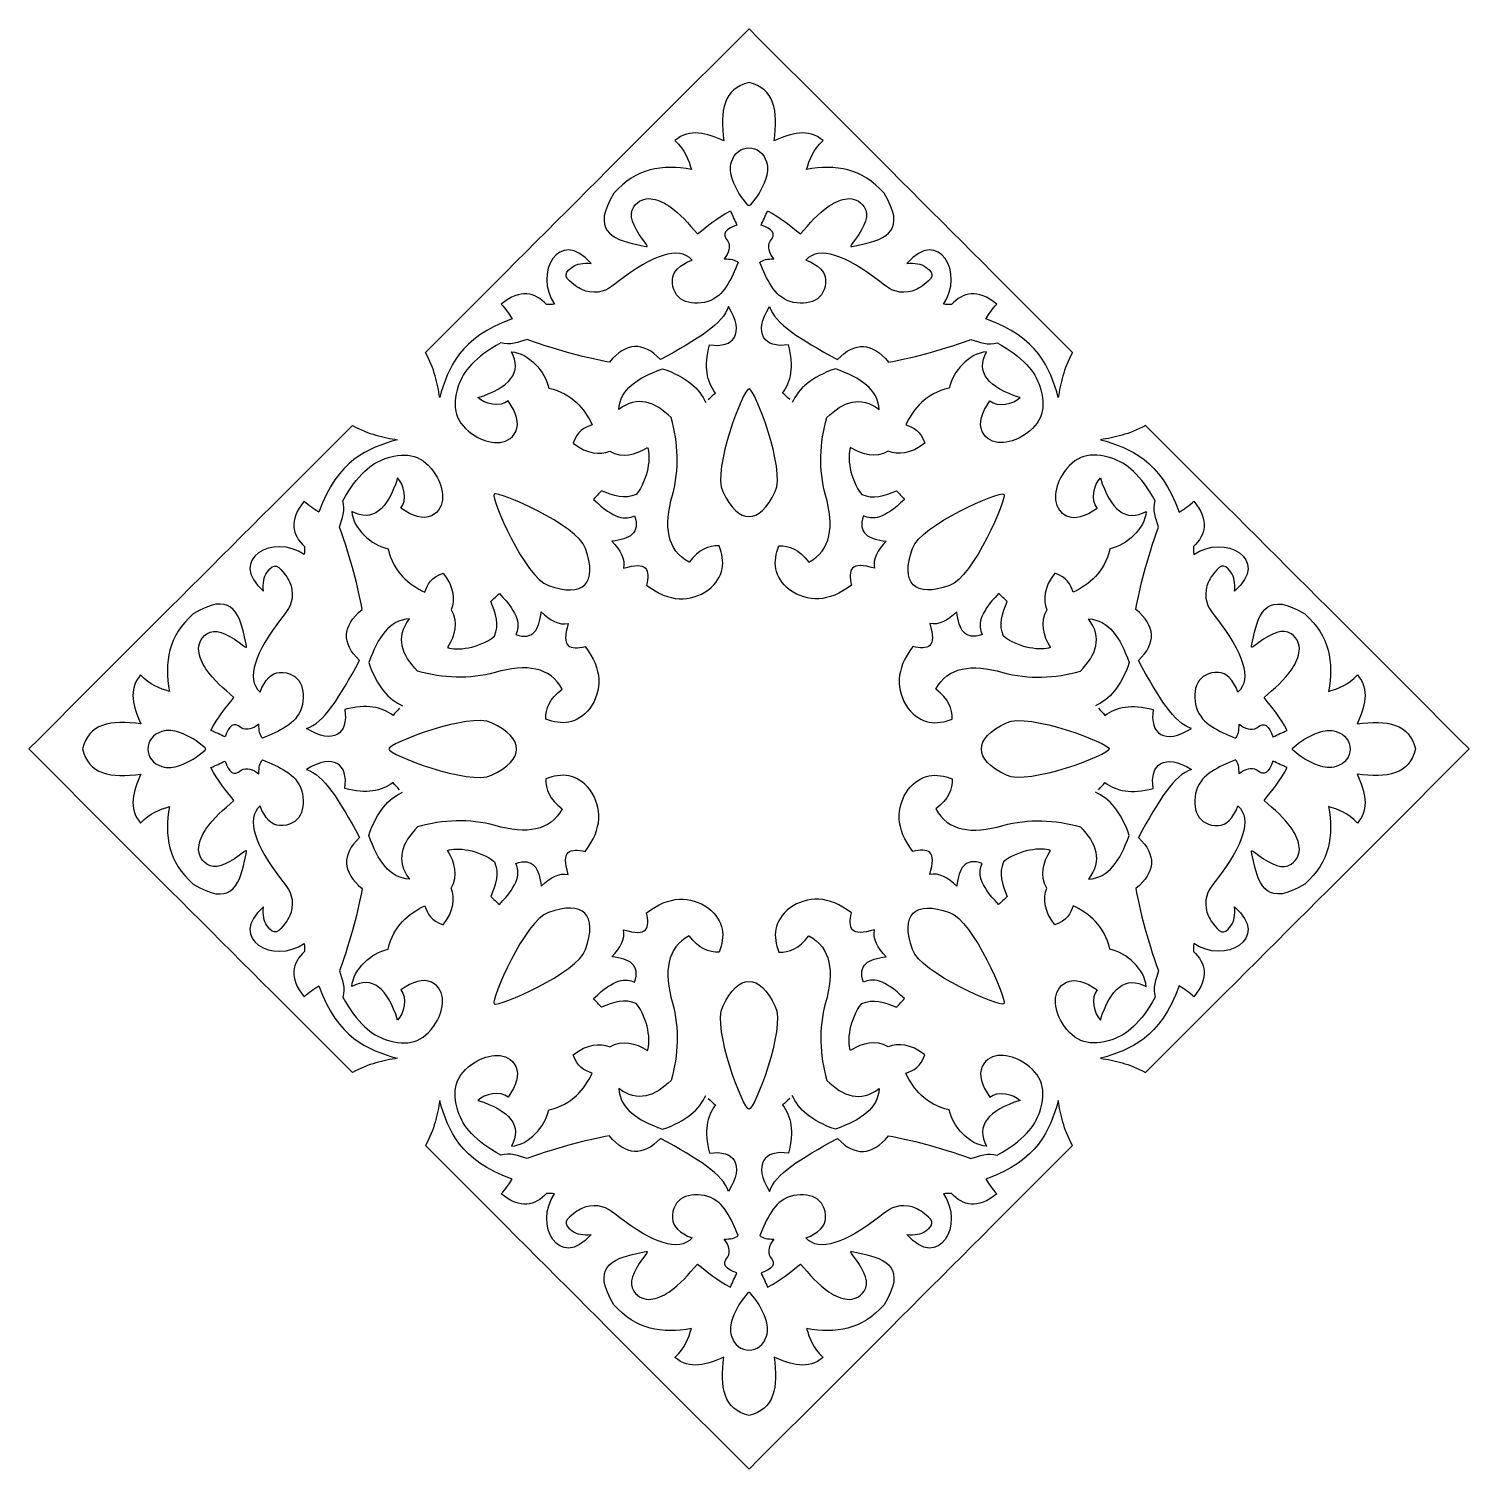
# Model space of a CAD drawing. Header units: centimetres. Extents: x 19.81 to 27, y -6.51 to 0.68.
import ezdxf

# ---------------------------------------------------------------- set-up
doc = ezdxf.new("R2010")
doc.units = ezdxf.units.CM
doc.header["$MEASUREMENT"] = 0
doc.layers.add('layer 1', color=7, linetype='Continuous')

msp = doc.modelspace()

# ---------------------------------------------------------------- linework, layer by layer
at = {"layer": 'layer 1', "color": 250, "lineweight": 30}
for points, knots in [([(21.78703, -0.9339), (21.83223, -1.01686), (21.84734, -1.089), (21.85814, -1.15961), (21.85814, -1.15961), (21.90008, -1.0086), (21.95907, -0.8619), (22.21932, -0.76585), (22.21932, -0.76585), (22.2061, -0.74133), (22.18807, -0.71698), (22.16522, -0.69279), (22.16522, -0.69279), (22.26274, -0.61527), (22.3335, -0.63349), (22.3921, -0.69522), (22.3921, -0.69522), (22.40549, -0.69476), (22.41889, -0.6943), (22.43228, -0.69384), (22.43228, -0.69384), (22.32366, -0.54161), (22.45552, -0.30529), (22.61443, -0.49009), (22.61443, -0.49009), (22.57524, -0.48556), (22.5437, -0.49153), (22.51981, -0.508), (22.51981, -0.508), (22.46477, -0.54597), (22.49154, -0.56646), (22.5343, -0.5995), (22.5343, -0.5995), (22.5584, -0.61812), (22.58267, -0.6284), (22.60706, -0.63208), (22.60706, -0.63208), (22.67183, -0.64184), (22.70395, -0.61504), (22.74865, -0.58079), (22.74865, -0.58079), (22.92231, -0.44774), (23.05167, -0.40006), (23.11853, -0.4728), (23.11853, -0.4728), (23.05507, -0.49778), (23.02238, -0.53042), (23.02046, -0.57074), (23.02046, -0.57074), (23.01568, -0.67103), (23.10702, -0.70798), (23.19743, -0.6798), (23.19743, -0.6798), (23.28126, -0.65366), (23.31319, -0.56695), (23.34947, -0.48532), (23.34947, -0.48532), (23.33319, -0.47217), (23.30978, -0.46616), (23.27925, -0.46729), (23.27925, -0.46729), (23.30388, -0.43694), (23.31002, -0.40722), (23.29767, -0.37813), (23.29767, -0.37813), (23.25994, -0.34119), (23.29015, -0.3176), (23.34207, -0.29828), (23.34207, -0.29828), (23.33138, -0.27482), (23.3207, -0.25135), (23.31002, -0.22788), (23.31002, -0.22788), (23.24487, -0.2616), (23.19606, -0.30223), (23.14629, -0.34246), (23.14629, -0.34246), (23.10127, -0.29278), (23.05953, -0.23982), (23.00214, -0.20254), (23.00214, -0.20254), (22.94639, -0.16632), (22.87515, -0.14129), (22.82769, -0.20764), (22.82769, -0.20764), (22.79964, -0.24685), (22.82359, -0.30369), (22.87128, -0.36857), (22.87128, -0.36857), (22.90624, -0.41613), (22.90868, -0.40835), (22.84289, -0.39515), (22.84289, -0.39515), (22.71294, -0.36908), (22.61529, -0.32212), (22.72855, -0.13885), (22.72855, -0.13885), (22.83752, -0.01501), (22.97067, 0.00661), (23.11524, -0.02003), (23.11524, -0.02003), (23.10166, 0.02831), (23.08344, 0.07649), (23.03274, 0.12356), (23.03274, 0.12356), (23.10725, 0.1876), (23.19185, 0.16114), (23.27789, 0.12175), (23.27789, 0.12175), (23.25493, 0.27236), (23.27834, 0.38488), (23.40289, 0.41434), (23.40289, 0.41434), (23.52744, 0.38488), (23.55084, 0.27236), (23.52788, 0.12175), (23.52788, 0.12175), (23.61393, 0.16114), (23.69852, 0.1876), (23.77303, 0.12356), (23.77303, 0.12356), (23.72233, 0.07649), (23.70411, 0.02831), (23.69053, -0.02003), (23.69053, -0.02003), (23.8351, 0.00661), (23.96825, -0.01501), (24.07722, -0.13885), (24.07722, -0.13885), (24.19048, -0.32212), (24.09284, -0.36908), (23.96288, -0.39515), (23.96288, -0.39515), (23.89709, -0.40835), (23.89953, -0.41613), (23.93449, -0.36857), (23.93449, -0.36857), (23.98218, -0.30369), (24.00613, -0.24685), (23.97808, -0.20764), (23.97808, -0.20764), (23.93063, -0.14129), (23.85938, -0.16632), (23.80364, -0.20254), (23.80364, -0.20254), (23.74625, -0.23982), (23.7045, -0.29278), (23.65948, -0.34246), (23.65948, -0.34246), (23.60971, -0.30223), (23.5609, -0.2616), (23.49576, -0.22788), (23.49576, -0.22788), (23.48508, -0.25135), (23.47439, -0.27482), (23.46371, -0.29828), (23.46371, -0.29828), (23.51563, -0.3176), (23.54583, -0.34119), (23.5081, -0.37813), (23.5081, -0.37813), (23.49575, -0.40722), (23.50189, -0.43694), (23.52652, -0.46729), (23.52652, -0.46729), (23.49599, -0.46616), (23.47259, -0.47217), (23.45631, -0.48532), (23.45631, -0.48532), (23.49258, -0.56695), (23.52451, -0.65366), (23.60834, -0.6798), (23.60834, -0.6798), (23.69876, -0.70798), (23.7901, -0.67103), (23.78532, -0.57074), (23.78532, -0.57074), (23.7834, -0.53042), (23.7507, -0.49778), (23.68725, -0.4728), (23.68725, -0.4728), (23.7541, -0.40006), (23.88346, -0.44774), (24.05712, -0.58079), (24.05712, -0.58079), (24.10182, -0.61504), (24.13394, -0.64184), (24.19871, -0.63208), (24.19871, -0.63208), (24.22311, -0.6284), (24.24737, -0.61812), (24.27147, -0.5995), (24.27147, -0.5995), (24.31423, -0.56646), (24.34101, -0.54597), (24.28596, -0.508), (24.28596, -0.508), (24.26207, -0.49153), (24.23053, -0.48556), (24.19134, -0.49009), (24.19134, -0.49009), (24.35025, -0.30529), (24.48211, -0.54161), (24.37349, -0.69384), (24.37349, -0.69384), (24.38688, -0.6943), (24.40028, -0.69476), (24.41367, -0.69522), (24.41367, -0.69522), (24.47227, -0.63349), (24.54303, -0.61527), (24.64056, -0.69279), (24.64056, -0.69279), (24.6177, -0.71698), (24.59967, -0.74133), (24.58645, -0.76585), (24.58645, -0.76585), (24.8467, -0.8619), (24.90569, -1.0086), (24.94763, -1.15961), (24.94763, -1.15961), (24.95844, -1.089), (24.97355, -1.01686), (25.01874, -0.9339), (25.01874, -0.9339), (24.48935, -0.4069), (23.93249, 0.15469), (23.40289, 0.68196), (23.40289, 0.68196), (22.87328, 0.15469), (22.31643, -0.4069), (21.78703, -0.9339)], [0, 0, 0, 0, 0.0169492, 0.0169492, 0.0169492, 0.0169492, 0.0338983, 0.0338983, 0.0338983, 0.0338983, 0.0508475, 0.0508475, 0.0508475, 0.0508475, 0.0677966, 0.0677966, 0.0677966, 0.0677966, 0.0847458, 0.0847458, 0.0847458, 0.0847458, 0.1016949, 0.1016949, 0.1016949, 0.1016949, 0.1186441, 0.1186441, 0.1186441, 0.1186441, 0.1355932, 0.1355932, 0.1355932, 0.1355932, 0.1525424, 0.1525424, 0.1525424, 0.1525424, 0.1694915, 0.1694915, 0.1694915, 0.1694915, 0.1864407, 0.1864407, 0.1864407, 0.1864407, 0.2033898, 0.2033898, 0.2033898, 0.2033898, 0.220339, 0.220339, 0.220339, 0.220339, 0.2372881, 0.2372881, 0.2372881, 0.2372881, 0.2542373, 0.2542373, 0.2542373, 0.2542373, 0.2711864, 0.2711864, 0.2711864, 0.2711864, 0.2881356, 0.2881356, 0.2881356, 0.2881356, 0.3050847, 0.3050847, 0.3050847, 0.3050847, 0.3220339, 0.3220339, 0.3220339, 0.3220339, 0.3389831, 0.3389831, 0.3389831, 0.3389831, 0.3559322, 0.3559322, 0.3559322, 0.3559322, 0.3728814, 0.3728814, 0.3728814, 0.3728814, 0.3898305, 0.3898305, 0.3898305, 0.3898305, 0.4067797, 0.4067797, 0.4067797, 0.4067797, 0.4237288, 0.4237288, 0.4237288, 0.4237288, 0.440678, 0.440678, 0.440678, 0.440678, 0.4576271, 0.4576271, 0.4576271, 0.4576271, 0.4745763, 0.4745763, 0.4745763, 0.4745763, 0.4915254, 0.4915254, 0.4915254, 0.4915254, 0.5084746, 0.5084746, 0.5084746, 0.5084746, 0.5254237, 0.5254237, 0.5254237, 0.5254237, 0.5423729, 0.5423729, 0.5423729, 0.5423729, 0.559322, 0.559322, 0.559322, 0.559322, 0.5762712, 0.5762712, 0.5762712, 0.5762712, 0.5932203, 0.5932203, 0.5932203, 0.5932203, 0.6101695, 0.6101695, 0.6101695, 0.6101695, 0.6271186, 0.6271186, 0.6271186, 0.6271186, 0.6440678, 0.6440678, 0.6440678, 0.6440678, 0.6610169, 0.6610169, 0.6610169, 0.6610169, 0.6779661, 0.6779661, 0.6779661, 0.6779661, 0.6949153, 0.6949153, 0.6949153, 0.6949153, 0.7118644, 0.7118644, 0.7118644, 0.7118644, 0.7288136, 0.7288136, 0.7288136, 0.7288136, 0.7457627, 0.7457627, 0.7457627, 0.7457627, 0.7627119, 0.7627119, 0.7627119, 0.7627119, 0.779661, 0.779661, 0.779661, 0.779661, 0.7966102, 0.7966102, 0.7966102, 0.7966102, 0.8135593, 0.8135593, 0.8135593, 0.8135593, 0.8305085, 0.8305085, 0.8305085, 0.8305085, 0.8474576, 0.8474576, 0.8474576, 0.8474576, 0.8644068, 0.8644068, 0.8644068, 0.8644068, 0.8813559, 0.8813559, 0.8813559, 0.8813559, 0.8983051, 0.8983051, 0.8983051, 0.8983051, 0.9152542, 0.9152542, 0.9152542, 0.9152542, 0.9322034, 0.9322034, 0.9322034, 0.9322034, 0.9491525, 0.9491525, 0.9491525, 0.9491525, 0.9661017, 0.9661017, 0.9661017, 0.9661017, 1, 1, 1, 1]), ([(23.48506, -0.07103), (23.49476, -0.0419), (23.49922, -0.01084), (23.49075, 0.01679), (23.49075, 0.01679), (23.46214, 0.1101), (23.34363, 0.11009), (23.31502, 0.01679), (23.31502, 0.01679), (23.30655, -0.01084), (23.31101, -0.0419), (23.32071, -0.07103), (23.32071, -0.07103), (23.33641, -0.11816), (23.36422, -0.16172), (23.39729, -0.19853), (23.39729, -0.19853), (23.39916, -0.2006), (23.40102, -0.20172), (23.40289, -0.20093), (23.40289, -0.20093), (23.40475, -0.20172), (23.40661, -0.2006), (23.40848, -0.19853), (23.40848, -0.19853), (23.44155, -0.16171), (23.46936, -0.11816), (23.48506, -0.07103)], [0, 0, 0, 0, 0.125, 0.125, 0.125, 0.125, 0.25, 0.25, 0.25, 0.25, 0.375, 0.375, 0.375, 0.375, 0.5, 0.5, 0.5, 0.5, 0.625, 0.625, 0.625, 0.625, 0.75, 0.75, 0.75, 0.75, 1, 1, 1, 1]), ([(23.19957, -1.1691), (23.21148, -1.15847), (23.22341, -1.14783), (23.23534, -1.13717), (23.23534, -1.13717), (23.19213, -1.07925), (23.17755, -1.00635), (23.20523, -0.89645), (23.20523, -0.89645), (23.32718, -0.91439), (23.38456, -0.84088), (23.30054, -0.70517), (23.30054, -0.70517), (23.27251, -0.79128), (23.14897, -0.86722), (22.96129, -0.97006), (22.96129, -0.97006), (22.87267, -0.87887), (22.78781, -0.88307), (22.70669, -0.98263), (22.70669, -0.98263), (22.59356, -0.96373), (22.46313, -0.92893), (22.2949, -0.87013), (22.2949, -0.87013), (22.25151, -0.88209), (22.20839, -0.90075), (22.16389, -0.88613), (22.16389, -0.88613), (22.03325, -0.95817), (21.9743, -1.0303), (21.95058, -1.10249), (21.95058, -1.10249), (21.91611, -1.20746), (21.9342, -1.28967), (22.03574, -1.35164), (22.03574, -1.35164), (22.10028, -1.39099), (22.19914, -1.40777), (22.23817, -1.3287), (22.23817, -1.3287), (22.25874, -1.28707), (22.24032, -1.23476), (22.20006, -1.17652), (22.20006, -1.17652), (22.16176, -1.20809), (22.08135, -1.19364), (22.04934, -1.16007), (22.04934, -1.16007), (22.20733, -1.10959), (22.27262, -1.03344), (22.2168, -0.93152), (22.2168, -0.93152), (22.30373, -0.93637), (22.38456, -1.03006), (22.40323, -1.11199), (22.40323, -1.11199), (22.52198, -1.14229), (22.57983, -1.21351), (22.62036, -1.2964), (22.62036, -1.2964), (22.58125, -1.30839), (22.54461, -1.32655), (22.52523, -1.38792), (22.52523, -1.38792), (22.59796, -1.4434), (22.65592, -1.44624), (22.70785, -1.4277), (22.70785, -1.4277), (22.77102, -1.46463), (22.8354, -1.44701), (22.89561, -1.4093), (22.89561, -1.4093), (22.91436, -1.45319), (22.89989, -1.56466), (22.83985, -1.64452), (22.83985, -1.64452), (22.78315, -1.66697), (22.72498, -1.65211), (22.66628, -1.62483), (22.66628, -1.62483), (22.65314, -1.63934), (22.64001, -1.65386), (22.62685, -1.66838), (22.62685, -1.66838), (22.72981, -1.76835), (22.78714, -1.7724), (22.83168, -1.74962), (22.83168, -1.74962), (22.86051, -1.8363), (22.80753, -1.86865), (22.71738, -1.87633), (22.71738, -1.87633), (22.76036, -1.92087), (22.78667, -1.96601), (22.77625, -2.01244), (22.77625, -2.01244), (22.89647, -1.9735), (22.90869, -2.02278), (22.89067, -2.09677), (22.89067, -2.09677), (23.00646, -2.18372), (23.10817, -2.18239), (23.2002, -2.12069), (23.2002, -2.12069), (23.27902, -2.05554), (23.28543, -1.97855), (23.25319, -1.90016), (23.25319, -1.90016), (23.2024, -1.89837), (23.15242, -1.91736), (23.1042, -1.98201), (23.1042, -1.98201), (22.99335, -1.92176), (22.97541, -1.80412), (23.021, -1.64719), (23.021, -1.64719), (23.05421, -1.51685), (23.05185, -1.38773), (23.0139, -1.25988), (23.0139, -1.25988), (22.93216, -1.18059), (22.84674, -1.1482), (22.75307, -1.21894), (22.75307, -1.21894), (22.75942, -1.1184), (22.84246, -1.0631), (22.97132, -1.01577), (22.97132, -1.01577), (23.09162, -1.05687), (23.15556, -1.11586), (23.18785, -1.18485)], [0, 0, 0, 0, 0.0294118, 0.0294118, 0.0294118, 0.0294118, 0.0588235, 0.0588235, 0.0588235, 0.0588235, 0.0882353, 0.0882353, 0.0882353, 0.0882353, 0.1176471, 0.1176471, 0.1176471, 0.1176471, 0.1470588, 0.1470588, 0.1470588, 0.1470588, 0.1764706, 0.1764706, 0.1764706, 0.1764706, 0.2058824, 0.2058824, 0.2058824, 0.2058824, 0.2352941, 0.2352941, 0.2352941, 0.2352941, 0.2647059, 0.2647059, 0.2647059, 0.2647059, 0.2941176, 0.2941176, 0.2941176, 0.2941176, 0.3235294, 0.3235294, 0.3235294, 0.3235294, 0.3529412, 0.3529412, 0.3529412, 0.3529412, 0.3823529, 0.3823529, 0.3823529, 0.3823529, 0.4117647, 0.4117647, 0.4117647, 0.4117647, 0.4411765, 0.4411765, 0.4411765, 0.4411765, 0.4705882, 0.4705882, 0.4705882, 0.4705882, 0.5, 0.5, 0.5, 0.5, 0.5294118, 0.5294118, 0.5294118, 0.5294118, 0.5588235, 0.5588235, 0.5588235, 0.5588235, 0.5882353, 0.5882353, 0.5882353, 0.5882353, 0.6176471, 0.6176471, 0.6176471, 0.6176471, 0.6470588, 0.6470588, 0.6470588, 0.6470588, 0.6764706, 0.6764706, 0.6764706, 0.6764706, 0.7058824, 0.7058824, 0.7058824, 0.7058824, 0.7352941, 0.7352941, 0.7352941, 0.7352941, 0.7647059, 0.7647059, 0.7647059, 0.7647059, 0.7941176, 0.7941176, 0.7941176, 0.7941176, 0.8235294, 0.8235294, 0.8235294, 0.8235294, 0.8529412, 0.8529412, 0.8529412, 0.8529412, 0.8823529, 0.8823529, 0.8823529, 0.8823529, 0.9117647, 0.9117647, 0.9117647, 0.9117647, 0.9411765, 0.9411765, 0.9411765, 0.9411765, 1, 1, 1, 1]), ([(23.60621, -1.1691), (23.59429, -1.15847), (23.58236, -1.14783), (23.57043, -1.13717), (23.57043, -1.13717), (23.61364, -1.07925), (23.62823, -1.00635), (23.60054, -0.89645), (23.60054, -0.89645), (23.4786, -0.91439), (23.42122, -0.84088), (23.50524, -0.70517), (23.50524, -0.70517), (23.53326, -0.79128), (23.6568, -0.86722), (23.84449, -0.97006), (23.84449, -0.97006), (23.9331, -0.87887), (24.01796, -0.88307), (24.09908, -0.98263), (24.09908, -0.98263), (24.21221, -0.96373), (24.34265, -0.92893), (24.51087, -0.87013), (24.51087, -0.87013), (24.55426, -0.88209), (24.59738, -0.90075), (24.64189, -0.88613), (24.64189, -0.88613), (24.77253, -0.95817), (24.83148, -1.0303), (24.85519, -1.10249), (24.85519, -1.10249), (24.88966, -1.20746), (24.87157, -1.28967), (24.77003, -1.35164), (24.77003, -1.35164), (24.7055, -1.39099), (24.60664, -1.40777), (24.5676, -1.3287), (24.5676, -1.3287), (24.54703, -1.28707), (24.56545, -1.23476), (24.60571, -1.17652), (24.60571, -1.17652), (24.64401, -1.20809), (24.72442, -1.19364), (24.75643, -1.16007), (24.75643, -1.16007), (24.59844, -1.10959), (24.53316, -1.03344), (24.58897, -0.93152), (24.58897, -0.93152), (24.50204, -0.93637), (24.42121, -1.03006), (24.40255, -1.11199), (24.40255, -1.11199), (24.28379, -1.14229), (24.22595, -1.21351), (24.18541, -1.2964), (24.18541, -1.2964), (24.22452, -1.30839), (24.26117, -1.32655), (24.28054, -1.38792), (24.28054, -1.38792), (24.20782, -1.4434), (24.14985, -1.44624), (24.09792, -1.4277), (24.09792, -1.4277), (24.03475, -1.46463), (23.97037, -1.44701), (23.91017, -1.4093), (23.91017, -1.4093), (23.89142, -1.45319), (23.90589, -1.56466), (23.96592, -1.64452), (23.96592, -1.64452), (24.02262, -1.66697), (24.0808, -1.65211), (24.13949, -1.62483), (24.13949, -1.62483), (24.15263, -1.63934), (24.16577, -1.65386), (24.17892, -1.66838), (24.17892, -1.66838), (24.07596, -1.76835), (24.01863, -1.7724), (23.9741, -1.74962), (23.9741, -1.74962), (23.94527, -1.8363), (23.99824, -1.86865), (24.0884, -1.87633), (24.0884, -1.87633), (24.04541, -1.92087), (24.01911, -1.96601), (24.02953, -2.01244), (24.02953, -2.01244), (23.9093, -1.9735), (23.89708, -2.02278), (23.9151, -2.09677), (23.9151, -2.09677), (23.79931, -2.18372), (23.6976, -2.18239), (23.60557, -2.12069), (23.60557, -2.12069), (23.52675, -2.05554), (23.52035, -1.97855), (23.55259, -1.90016), (23.55259, -1.90016), (23.60337, -1.89837), (23.65336, -1.91736), (23.70158, -1.98201), (23.70158, -1.98201), (23.81243, -1.92176), (23.83036, -1.80412), (23.78477, -1.64719), (23.78477, -1.64719), (23.75156, -1.51685), (23.75392, -1.38773), (23.79187, -1.25988), (23.79187, -1.25988), (23.87361, -1.18059), (23.95904, -1.1482), (24.0527, -1.21894), (24.0527, -1.21894), (24.04635, -1.1184), (23.96332, -1.0631), (23.83445, -1.01577), (23.83445, -1.01577), (23.71415, -1.05687), (23.65022, -1.11586), (23.61792, -1.18485)], [0, 0, 0, 0, 0.0294118, 0.0294118, 0.0294118, 0.0294118, 0.0588235, 0.0588235, 0.0588235, 0.0588235, 0.0882353, 0.0882353, 0.0882353, 0.0882353, 0.1176471, 0.1176471, 0.1176471, 0.1176471, 0.1470588, 0.1470588, 0.1470588, 0.1470588, 0.1764706, 0.1764706, 0.1764706, 0.1764706, 0.2058824, 0.2058824, 0.2058824, 0.2058824, 0.2352941, 0.2352941, 0.2352941, 0.2352941, 0.2647059, 0.2647059, 0.2647059, 0.2647059, 0.2941176, 0.2941176, 0.2941176, 0.2941176, 0.3235294, 0.3235294, 0.3235294, 0.3235294, 0.3529412, 0.3529412, 0.3529412, 0.3529412, 0.3823529, 0.3823529, 0.3823529, 0.3823529, 0.4117647, 0.4117647, 0.4117647, 0.4117647, 0.4411765, 0.4411765, 0.4411765, 0.4411765, 0.4705882, 0.4705882, 0.4705882, 0.4705882, 0.5, 0.5, 0.5, 0.5, 0.5294118, 0.5294118, 0.5294118, 0.5294118, 0.5588235, 0.5588235, 0.5588235, 0.5588235, 0.5882353, 0.5882353, 0.5882353, 0.5882353, 0.6176471, 0.6176471, 0.6176471, 0.6176471, 0.6470588, 0.6470588, 0.6470588, 0.6470588, 0.6764706, 0.6764706, 0.6764706, 0.6764706, 0.7058824, 0.7058824, 0.7058824, 0.7058824, 0.7352941, 0.7352941, 0.7352941, 0.7352941, 0.7647059, 0.7647059, 0.7647059, 0.7647059, 0.7941176, 0.7941176, 0.7941176, 0.7941176, 0.8235294, 0.8235294, 0.8235294, 0.8235294, 0.8529412, 0.8529412, 0.8529412, 0.8529412, 0.8823529, 0.8823529, 0.8823529, 0.8823529, 0.9117647, 0.9117647, 0.9117647, 0.9117647, 0.9411765, 0.9411765, 0.9411765, 0.9411765, 1, 1, 1, 1]), ([(23.53422, -1.62945), (23.45489, -1.79625), (23.35088, -1.79625), (23.27155, -1.62945), (23.27155, -1.62945), (23.21859, -1.51809), (23.37585, -1.11437), (23.40289, -1.11541), (23.40289, -1.11541), (23.42993, -1.11437), (23.58718, -1.51809), (23.53422, -1.62945)], [0, 0, 0, 0, 0.25, 0.25, 0.25, 0.25, 0.5, 0.5, 0.5, 0.5, 1, 1, 1, 1]), ([(21.42185, -4.5308), (21.5048, -4.4856), (21.57695, -4.47049), (21.64755, -4.45969), (21.64755, -4.45969), (21.49655, -4.41775), (21.34984, -4.35876), (21.25379, -4.09851), (21.25379, -4.09851), (21.22927, -4.11173), (21.20492, -4.12976), (21.18073, -4.15261), (21.18073, -4.15261), (21.10321, -4.05509), (21.12143, -3.98432), (21.18316, -3.92573), (21.18316, -3.92573), (21.18271, -3.91234), (21.18225, -3.89894), (21.18178, -3.88555), (21.18178, -3.88555), (21.02955, -3.99417), (20.79323, -3.86231), (20.97804, -3.7034), (20.97804, -3.7034), (20.9735, -3.74259), (20.97947, -3.77413), (20.99595, -3.79802), (20.99595, -3.79802), (21.03392, -3.85306), (21.05441, -3.82629), (21.08744, -3.78353), (21.08744, -3.78353), (21.10606, -3.75943), (21.11635, -3.73516), (21.12002, -3.71076), (21.12002, -3.71076), (21.12978, -3.646), (21.10298, -3.61388), (21.06873, -3.56918), (21.06873, -3.56918), (20.93568, -3.39552), (20.888, -3.26616), (20.96075, -3.1993), (20.96075, -3.1993), (20.98572, -3.26276), (21.01836, -3.29545), (21.05868, -3.29737), (21.05868, -3.29737), (21.15898, -3.30215), (21.19593, -3.21081), (21.16774, -3.1204), (21.16774, -3.1204), (21.14161, -3.03657), (21.05489, -3.00464), (20.97326, -2.96836), (20.97326, -2.96836), (20.96011, -2.98464), (20.95411, -3.00805), (20.95524, -3.03858), (20.95524, -3.03858), (20.92488, -3.01395), (20.89516, -3.00781), (20.86607, -3.02016), (20.86607, -3.02016), (20.82913, -3.05789), (20.80555, -3.02768), (20.78623, -2.97576), (20.78623, -2.97576), (20.76276, -2.98645), (20.73929, -2.99713), (20.71582, -3.00781), (20.71582, -3.00781), (20.74954, -3.07296), (20.79018, -3.12177), (20.8304, -3.17154), (20.8304, -3.17154), (20.78072, -3.21656), (20.72776, -3.2583), (20.69048, -3.31569), (20.69048, -3.31569), (20.65426, -3.37144), (20.62923, -3.44268), (20.69558, -3.49014), (20.69558, -3.49014), (20.7348, -3.51819), (20.79164, -3.49424), (20.85652, -3.44655), (20.85652, -3.44655), (20.90407, -3.41159), (20.8963, -3.40915), (20.8831, -3.47494), (20.8831, -3.47494), (20.85702, -3.60489), (20.81006, -3.70254), (20.6268, -3.58928), (20.6268, -3.58928), (20.50295, -3.48031), (20.48133, -3.34716), (20.50797, -3.20259), (20.50797, -3.20259), (20.45963, -3.21617), (20.41145, -3.23439), (20.36438, -3.28509), (20.36438, -3.28509), (20.30035, -3.21058), (20.32681, -3.12598), (20.36619, -3.03994), (20.36619, -3.03994), (20.21558, -3.0629), (20.10306, -3.03949), (20.0736, -2.91494), (20.0736, -2.91494), (20.10306, -2.79039), (20.21558, -2.76699), (20.36619, -2.78995), (20.36619, -2.78995), (20.32681, -2.7039), (20.30035, -2.61931), (20.36438, -2.5448), (20.36438, -2.5448), (20.41145, -2.5955), (20.45963, -2.61372), (20.50797, -2.6273), (20.50797, -2.6273), (20.48133, -2.48273), (20.50295, -2.34958), (20.6268, -2.24061), (20.6268, -2.24061), (20.81006, -2.12735), (20.85702, -2.22499), (20.8831, -2.35495), (20.8831, -2.35495), (20.8963, -2.42074), (20.90407, -2.4183), (20.85652, -2.38334), (20.85652, -2.38334), (20.79164, -2.33565), (20.7348, -2.3117), (20.69558, -2.33975), (20.69558, -2.33975), (20.62923, -2.3872), (20.65426, -2.45845), (20.69048, -2.51419), (20.69048, -2.51419), (20.72776, -2.57158), (20.78072, -2.61333), (20.8304, -2.65835), (20.8304, -2.65835), (20.79018, -2.70812), (20.74954, -2.75693), (20.71582, -2.82207), (20.71582, -2.82207), (20.73929, -2.83275), (20.76276, -2.84344), (20.78623, -2.85412), (20.78623, -2.85412), (20.80555, -2.8022), (20.82913, -2.772), (20.86607, -2.80973), (20.86607, -2.80973), (20.89516, -2.82208), (20.92488, -2.81594), (20.95524, -2.79131), (20.95524, -2.79131), (20.95411, -2.82184), (20.96011, -2.84524), (20.97326, -2.86152), (20.97326, -2.86152), (21.05489, -2.82525), (21.14161, -2.79332), (21.16774, -2.70949), (21.16774, -2.70949), (21.19593, -2.61907), (21.15898, -2.52773), (21.05868, -2.53251), (21.05868, -2.53251), (21.01836, -2.53443), (20.98572, -2.56713), (20.96075, -2.63058), (20.96075, -2.63058), (20.888, -2.56373), (20.93568, -2.43437), (21.06873, -2.26071), (21.06873, -2.26071), (21.10298, -2.21601), (21.12978, -2.18389), (21.12002, -2.11912), (21.12002, -2.11912), (21.11635, -2.09472), (21.10606, -2.07046), (21.08744, -2.04636), (21.08744, -2.04636), (21.05441, -2.0036), (21.03392, -1.97682), (20.99595, -2.03187), (20.99595, -2.03187), (20.97947, -2.05576), (20.9735, -2.0873), (20.97804, -2.12649), (20.97804, -2.12649), (20.79323, -1.96758), (21.02955, -1.83572), (21.18178, -1.94434), (21.18178, -1.94434), (21.18225, -1.93095), (21.18271, -1.91755), (21.18316, -1.90416), (21.18316, -1.90416), (21.12143, -1.84556), (21.10321, -1.7748), (21.18073, -1.67727), (21.18073, -1.67727), (21.20492, -1.70013), (21.22927, -1.71816), (21.25379, -1.73138), (21.25379, -1.73138), (21.34984, -1.47113), (21.49655, -1.41214), (21.64755, -1.3702), (21.64755, -1.3702), (21.57695, -1.35939), (21.5048, -1.34428), (21.42185, -1.29909), (21.42185, -1.29909), (20.89484, -1.82848), (20.33325, -2.38534), (19.80598, -2.91494), (19.80598, -2.91494), (20.33325, -3.44455), (20.89484, -4.0014), (21.42185, -4.5308)], [0, 0, 0, 0, 0.0169492, 0.0169492, 0.0169492, 0.0169492, 0.0338983, 0.0338983, 0.0338983, 0.0338983, 0.0508475, 0.0508475, 0.0508475, 0.0508475, 0.0677966, 0.0677966, 0.0677966, 0.0677966, 0.0847458, 0.0847458, 0.0847458, 0.0847458, 0.1016949, 0.1016949, 0.1016949, 0.1016949, 0.1186441, 0.1186441, 0.1186441, 0.1186441, 0.1355932, 0.1355932, 0.1355932, 0.1355932, 0.1525424, 0.1525424, 0.1525424, 0.1525424, 0.1694915, 0.1694915, 0.1694915, 0.1694915, 0.1864407, 0.1864407, 0.1864407, 0.1864407, 0.2033898, 0.2033898, 0.2033898, 0.2033898, 0.220339, 0.220339, 0.220339, 0.220339, 0.2372881, 0.2372881, 0.2372881, 0.2372881, 0.2542373, 0.2542373, 0.2542373, 0.2542373, 0.2711864, 0.2711864, 0.2711864, 0.2711864, 0.2881356, 0.2881356, 0.2881356, 0.2881356, 0.3050847, 0.3050847, 0.3050847, 0.3050847, 0.3220339, 0.3220339, 0.3220339, 0.3220339, 0.3389831, 0.3389831, 0.3389831, 0.3389831, 0.3559322, 0.3559322, 0.3559322, 0.3559322, 0.3728814, 0.3728814, 0.3728814, 0.3728814, 0.3898305, 0.3898305, 0.3898305, 0.3898305, 0.4067797, 0.4067797, 0.4067797, 0.4067797, 0.4237288, 0.4237288, 0.4237288, 0.4237288, 0.440678, 0.440678, 0.440678, 0.440678, 0.4576271, 0.4576271, 0.4576271, 0.4576271, 0.4745763, 0.4745763, 0.4745763, 0.4745763, 0.4915254, 0.4915254, 0.4915254, 0.4915254, 0.5084746, 0.5084746, 0.5084746, 0.5084746, 0.5254237, 0.5254237, 0.5254237, 0.5254237, 0.5423729, 0.5423729, 0.5423729, 0.5423729, 0.559322, 0.559322, 0.559322, 0.559322, 0.5762712, 0.5762712, 0.5762712, 0.5762712, 0.5932203, 0.5932203, 0.5932203, 0.5932203, 0.6101695, 0.6101695, 0.6101695, 0.6101695, 0.6271186, 0.6271186, 0.6271186, 0.6271186, 0.6440678, 0.6440678, 0.6440678, 0.6440678, 0.6610169, 0.6610169, 0.6610169, 0.6610169, 0.6779661, 0.6779661, 0.6779661, 0.6779661, 0.6949153, 0.6949153, 0.6949153, 0.6949153, 0.7118644, 0.7118644, 0.7118644, 0.7118644, 0.7288136, 0.7288136, 0.7288136, 0.7288136, 0.7457627, 0.7457627, 0.7457627, 0.7457627, 0.7627119, 0.7627119, 0.7627119, 0.7627119, 0.779661, 0.779661, 0.779661, 0.779661, 0.7966102, 0.7966102, 0.7966102, 0.7966102, 0.8135593, 0.8135593, 0.8135593, 0.8135593, 0.8305085, 0.8305085, 0.8305085, 0.8305085, 0.8474576, 0.8474576, 0.8474576, 0.8474576, 0.8644068, 0.8644068, 0.8644068, 0.8644068, 0.8813559, 0.8813559, 0.8813559, 0.8813559, 0.8983051, 0.8983051, 0.8983051, 0.8983051, 0.9152542, 0.9152542, 0.9152542, 0.9152542, 0.9322034, 0.9322034, 0.9322034, 0.9322034, 0.9491525, 0.9491525, 0.9491525, 0.9491525, 0.9661017, 0.9661017, 0.9661017, 0.9661017, 1, 1, 1, 1]), ([(25.38393, -4.5308), (25.30097, -4.4856), (25.22883, -4.47049), (25.15822, -4.45969), (25.15822, -4.45969), (25.30923, -4.41775), (25.45593, -4.35876), (25.55199, -4.09851), (25.55199, -4.09851), (25.5765, -4.11173), (25.60085, -4.12976), (25.62504, -4.15261), (25.62504, -4.15261), (25.70256, -4.05509), (25.68434, -3.98432), (25.62261, -3.92573), (25.62261, -3.92573), (25.62307, -3.91234), (25.62353, -3.89894), (25.62399, -3.88555), (25.62399, -3.88555), (25.77622, -3.99417), (26.01254, -3.86231), (25.82774, -3.7034), (25.82774, -3.7034), (25.83227, -3.74259), (25.8263, -3.77413), (25.80983, -3.79802), (25.80983, -3.79802), (25.77186, -3.85306), (25.75137, -3.82629), (25.71833, -3.78353), (25.71833, -3.78353), (25.69971, -3.75943), (25.68943, -3.73516), (25.68575, -3.71076), (25.68575, -3.71076), (25.67599, -3.646), (25.70279, -3.61388), (25.73704, -3.56918), (25.73704, -3.56918), (25.87009, -3.39552), (25.91777, -3.26616), (25.84503, -3.1993), (25.84503, -3.1993), (25.82005, -3.26276), (25.78741, -3.29545), (25.74709, -3.29737), (25.74709, -3.29737), (25.6468, -3.30215), (25.60985, -3.21081), (25.63803, -3.1204), (25.63803, -3.1204), (25.66417, -3.03657), (25.75088, -3.00464), (25.83251, -2.96836), (25.83251, -2.96836), (25.84566, -2.98464), (25.85167, -3.00805), (25.85054, -3.03858), (25.85054, -3.03858), (25.88089, -3.01395), (25.91061, -3.00781), (25.9397, -3.02016), (25.9397, -3.02016), (25.97664, -3.05789), (26.00023, -3.02768), (26.01955, -2.97576), (26.01955, -2.97576), (26.04301, -2.98645), (26.06648, -2.99713), (26.08995, -3.00781), (26.08995, -3.00781), (26.05623, -3.07296), (26.0156, -3.12177), (25.97537, -3.17154), (25.97537, -3.17154), (26.02505, -3.21656), (26.07801, -3.2583), (26.11529, -3.31569), (26.11529, -3.31569), (26.15151, -3.37144), (26.17654, -3.44268), (26.11019, -3.49014), (26.11019, -3.49014), (26.07098, -3.51819), (26.01414, -3.49424), (25.94926, -3.44655), (25.94926, -3.44655), (25.90171, -3.41159), (25.90948, -3.40915), (25.92268, -3.47494), (25.92268, -3.47494), (25.94875, -3.60489), (25.99571, -3.70254), (26.17898, -3.58928), (26.17898, -3.58928), (26.30282, -3.48031), (26.32444, -3.34716), (26.2978, -3.20259), (26.2978, -3.20259), (26.34614, -3.21617), (26.39432, -3.23439), (26.44139, -3.28509), (26.44139, -3.28509), (26.50543, -3.21058), (26.47897, -3.12598), (26.43958, -3.03994), (26.43958, -3.03994), (26.59019, -3.0629), (26.70271, -3.03949), (26.73217, -2.91494), (26.73217, -2.91494), (26.70271, -2.79039), (26.59019, -2.76699), (26.43958, -2.78995), (26.43958, -2.78995), (26.47897, -2.7039), (26.50543, -2.61931), (26.44139, -2.5448), (26.44139, -2.5448), (26.39432, -2.5955), (26.34614, -2.61372), (26.2978, -2.6273), (26.2978, -2.6273), (26.32444, -2.48273), (26.30282, -2.34958), (26.17898, -2.24061), (26.17898, -2.24061), (25.99571, -2.12735), (25.94875, -2.22499), (25.92268, -2.35495), (25.92268, -2.35495), (25.90948, -2.42074), (25.90171, -2.4183), (25.94926, -2.38334), (25.94926, -2.38334), (26.01414, -2.33565), (26.07098, -2.3117), (26.11019, -2.33975), (26.11019, -2.33975), (26.17654, -2.3872), (26.15151, -2.45845), (26.11529, -2.51419), (26.11529, -2.51419), (26.07801, -2.57158), (26.02505, -2.61333), (25.97537, -2.65835), (25.97537, -2.65835), (26.0156, -2.70812), (26.05623, -2.75693), (26.08995, -2.82207), (26.08995, -2.82207), (26.06648, -2.83275), (26.04301, -2.84344), (26.01955, -2.85412), (26.01955, -2.85412), (26.00023, -2.8022), (25.97664, -2.772), (25.9397, -2.80973), (25.9397, -2.80973), (25.91061, -2.82208), (25.88089, -2.81594), (25.85054, -2.79131), (25.85054, -2.79131), (25.85167, -2.82184), (25.84566, -2.84524), (25.83251, -2.86152), (25.83251, -2.86152), (25.75088, -2.82525), (25.66417, -2.79332), (25.63803, -2.70949), (25.63803, -2.70949), (25.60985, -2.61907), (25.6468, -2.52773), (25.74709, -2.53251), (25.74709, -2.53251), (25.78741, -2.53443), (25.82005, -2.56713), (25.84503, -2.63058), (25.84503, -2.63058), (25.91777, -2.56373), (25.87009, -2.43437), (25.73704, -2.26071), (25.73704, -2.26071), (25.70279, -2.21601), (25.67599, -2.18389), (25.68575, -2.11912), (25.68575, -2.11912), (25.68943, -2.09472), (25.69971, -2.07046), (25.71833, -2.04636), (25.71833, -2.04636), (25.75137, -2.0036), (25.77186, -1.97682), (25.80983, -2.03187), (25.80983, -2.03187), (25.8263, -2.05576), (25.83227, -2.0873), (25.82774, -2.12649), (25.82774, -2.12649), (26.01254, -1.96758), (25.77622, -1.83572), (25.62399, -1.94434), (25.62399, -1.94434), (25.62353, -1.93095), (25.62307, -1.91755), (25.62261, -1.90416), (25.62261, -1.90416), (25.68434, -1.84556), (25.70256, -1.7748), (25.62504, -1.67727), (25.62504, -1.67727), (25.60085, -1.70013), (25.5765, -1.71816), (25.55199, -1.73138), (25.55199, -1.73138), (25.45593, -1.47113), (25.30923, -1.41214), (25.15822, -1.3702), (25.15822, -1.3702), (25.22883, -1.35939), (25.30097, -1.34428), (25.38393, -1.29909), (25.38393, -1.29909), (25.91093, -1.82848), (26.47252, -2.38534), (26.9998, -2.91494), (26.9998, -2.91494), (26.47252, -3.44455), (25.91093, -4.0014), (25.38393, -4.5308)], [0, 0, 0, 0, 0.0169492, 0.0169492, 0.0169492, 0.0169492, 0.0338983, 0.0338983, 0.0338983, 0.0338983, 0.0508475, 0.0508475, 0.0508475, 0.0508475, 0.0677966, 0.0677966, 0.0677966, 0.0677966, 0.0847458, 0.0847458, 0.0847458, 0.0847458, 0.1016949, 0.1016949, 0.1016949, 0.1016949, 0.1186441, 0.1186441, 0.1186441, 0.1186441, 0.1355932, 0.1355932, 0.1355932, 0.1355932, 0.1525424, 0.1525424, 0.1525424, 0.1525424, 0.1694915, 0.1694915, 0.1694915, 0.1694915, 0.1864407, 0.1864407, 0.1864407, 0.1864407, 0.2033898, 0.2033898, 0.2033898, 0.2033898, 0.220339, 0.220339, 0.220339, 0.220339, 0.2372881, 0.2372881, 0.2372881, 0.2372881, 0.2542373, 0.2542373, 0.2542373, 0.2542373, 0.2711864, 0.2711864, 0.2711864, 0.2711864, 0.2881356, 0.2881356, 0.2881356, 0.2881356, 0.3050847, 0.3050847, 0.3050847, 0.3050847, 0.3220339, 0.3220339, 0.3220339, 0.3220339, 0.3389831, 0.3389831, 0.3389831, 0.3389831, 0.3559322, 0.3559322, 0.3559322, 0.3559322, 0.3728814, 0.3728814, 0.3728814, 0.3728814, 0.3898305, 0.3898305, 0.3898305, 0.3898305, 0.4067797, 0.4067797, 0.4067797, 0.4067797, 0.4237288, 0.4237288, 0.4237288, 0.4237288, 0.440678, 0.440678, 0.440678, 0.440678, 0.4576271, 0.4576271, 0.4576271, 0.4576271, 0.4745763, 0.4745763, 0.4745763, 0.4745763, 0.4915254, 0.4915254, 0.4915254, 0.4915254, 0.5084746, 0.5084746, 0.5084746, 0.5084746, 0.5254237, 0.5254237, 0.5254237, 0.5254237, 0.5423729, 0.5423729, 0.5423729, 0.5423729, 0.559322, 0.559322, 0.559322, 0.559322, 0.5762712, 0.5762712, 0.5762712, 0.5762712, 0.5932203, 0.5932203, 0.5932203, 0.5932203, 0.6101695, 0.6101695, 0.6101695, 0.6101695, 0.6271186, 0.6271186, 0.6271186, 0.6271186, 0.6440678, 0.6440678, 0.6440678, 0.6440678, 0.6610169, 0.6610169, 0.6610169, 0.6610169, 0.6779661, 0.6779661, 0.6779661, 0.6779661, 0.6949153, 0.6949153, 0.6949153, 0.6949153, 0.7118644, 0.7118644, 0.7118644, 0.7118644, 0.7288136, 0.7288136, 0.7288136, 0.7288136, 0.7457627, 0.7457627, 0.7457627, 0.7457627, 0.7627119, 0.7627119, 0.7627119, 0.7627119, 0.779661, 0.779661, 0.779661, 0.779661, 0.7966102, 0.7966102, 0.7966102, 0.7966102, 0.8135593, 0.8135593, 0.8135593, 0.8135593, 0.8305085, 0.8305085, 0.8305085, 0.8305085, 0.8474576, 0.8474576, 0.8474576, 0.8474576, 0.8644068, 0.8644068, 0.8644068, 0.8644068, 0.8813559, 0.8813559, 0.8813559, 0.8813559, 0.8983051, 0.8983051, 0.8983051, 0.8983051, 0.9152542, 0.9152542, 0.9152542, 0.9152542, 0.9322034, 0.9322034, 0.9322034, 0.9322034, 0.9491525, 0.9491525, 0.9491525, 0.9491525, 0.9661017, 0.9661017, 0.9661017, 0.9661017, 1, 1, 1, 1]), ([(21.65704, -2.71162), (21.64642, -2.72354), (21.63577, -2.73547), (21.62512, -2.7474), (21.62512, -2.7474), (21.5672, -2.70419), (21.49429, -2.6896), (21.3844, -2.71729), (21.3844, -2.71729), (21.40234, -2.83923), (21.32882, -2.89661), (21.19312, -2.81259), (21.19312, -2.81259), (21.27922, -2.78457), (21.35517, -2.66103), (21.458, -2.47334), (21.458, -2.47334), (21.36681, -2.38473), (21.37102, -2.29987), (21.47057, -2.21875), (21.47057, -2.21875), (21.45167, -2.10562), (21.41688, -1.97518), (21.35807, -1.80696), (21.35807, -1.80696), (21.37004, -1.76357), (21.38869, -1.72045), (21.37408, -1.67594), (21.37408, -1.67594), (21.44611, -1.5453), (21.51824, -1.48635), (21.59043, -1.46264), (21.59043, -1.46264), (21.6954, -1.42817), (21.77761, -1.44626), (21.83958, -1.5478), (21.83958, -1.5478), (21.87894, -1.61233), (21.89571, -1.71119), (21.81664, -1.75023), (21.81664, -1.75023), (21.77502, -1.7708), (21.7227, -1.75238), (21.66446, -1.71212), (21.66446, -1.71212), (21.69603, -1.67381), (21.68158, -1.59341), (21.64801, -1.5614), (21.64801, -1.5614), (21.59754, -1.71938), (21.52138, -1.78467), (21.41946, -1.72886), (21.41946, -1.72886), (21.42432, -1.81579), (21.518, -1.89662), (21.59993, -1.91528), (21.59993, -1.91528), (21.63024, -2.03404), (21.70145, -2.09188), (21.78435, -2.13242), (21.78435, -2.13242), (21.79634, -2.09331), (21.8145, -2.05666), (21.87586, -2.03729), (21.87586, -2.03729), (21.93134, -2.11001), (21.93419, -2.16798), (21.91564, -2.21991), (21.91564, -2.21991), (21.95257, -2.28308), (21.93496, -2.34746), (21.89725, -2.40766), (21.89725, -2.40766), (21.94113, -2.42641), (22.0526, -2.41194), (22.13246, -2.35191), (22.13246, -2.35191), (22.15491, -2.29521), (22.14005, -2.23703), (22.11277, -2.17833), (22.11277, -2.17833), (22.12728, -2.1652), (22.1418, -2.15206), (22.15632, -2.13891), (22.15632, -2.13891), (22.25629, -2.24187), (22.26035, -2.2992), (22.23756, -2.34373), (22.23756, -2.34373), (22.32425, -2.37256), (22.35659, -2.31959), (22.36427, -2.22943), (22.36427, -2.22943), (22.40882, -2.27242), (22.45395, -2.29872), (22.50039, -2.2883), (22.50039, -2.2883), (22.46144, -2.40853), (22.51072, -2.42075), (22.58471, -2.40273), (22.58471, -2.40273), (22.67166, -2.51852), (22.67033, -2.62023), (22.60863, -2.71226), (22.60863, -2.71226), (22.54348, -2.79108), (22.46649, -2.79748), (22.38811, -2.76524), (22.38811, -2.76524), (22.38631, -2.71446), (22.4053, -2.66447), (22.46995, -2.61625), (22.46995, -2.61625), (22.40971, -2.5054), (22.29206, -2.48747), (22.13513, -2.53306), (22.13513, -2.53306), (22.00479, -2.56627), (21.87568, -2.56391), (21.74782, -2.52596), (21.74782, -2.52596), (21.66853, -2.44422), (21.63614, -2.35879), (21.70688, -2.26513), (21.70688, -2.26513), (21.60634, -2.27148), (21.55105, -2.35451), (21.50371, -2.48338), (21.50371, -2.48338), (21.54481, -2.60368), (21.60381, -2.66761), (21.6728, -2.69991)], [0, 0, 0, 0, 0.0294118, 0.0294118, 0.0294118, 0.0294118, 0.0588235, 0.0588235, 0.0588235, 0.0588235, 0.0882353, 0.0882353, 0.0882353, 0.0882353, 0.1176471, 0.1176471, 0.1176471, 0.1176471, 0.1470588, 0.1470588, 0.1470588, 0.1470588, 0.1764706, 0.1764706, 0.1764706, 0.1764706, 0.2058824, 0.2058824, 0.2058824, 0.2058824, 0.2352941, 0.2352941, 0.2352941, 0.2352941, 0.2647059, 0.2647059, 0.2647059, 0.2647059, 0.2941176, 0.2941176, 0.2941176, 0.2941176, 0.3235294, 0.3235294, 0.3235294, 0.3235294, 0.3529412, 0.3529412, 0.3529412, 0.3529412, 0.3823529, 0.3823529, 0.3823529, 0.3823529, 0.4117647, 0.4117647, 0.4117647, 0.4117647, 0.4411765, 0.4411765, 0.4411765, 0.4411765, 0.4705882, 0.4705882, 0.4705882, 0.4705882, 0.5, 0.5, 0.5, 0.5, 0.5294118, 0.5294118, 0.5294118, 0.5294118, 0.5588235, 0.5588235, 0.5588235, 0.5588235, 0.5882353, 0.5882353, 0.5882353, 0.5882353, 0.6176471, 0.6176471, 0.6176471, 0.6176471, 0.6470588, 0.6470588, 0.6470588, 0.6470588, 0.6764706, 0.6764706, 0.6764706, 0.6764706, 0.7058824, 0.7058824, 0.7058824, 0.7058824, 0.7352941, 0.7352941, 0.7352941, 0.7352941, 0.7647059, 0.7647059, 0.7647059, 0.7647059, 0.7941176, 0.7941176, 0.7941176, 0.7941176, 0.8235294, 0.8235294, 0.8235294, 0.8235294, 0.8529412, 0.8529412, 0.8529412, 0.8529412, 0.8823529, 0.8823529, 0.8823529, 0.8823529, 0.9117647, 0.9117647, 0.9117647, 0.9117647, 0.9411765, 0.9411765, 0.9411765, 0.9411765, 1, 1, 1, 1]), ([(25.14873, -2.71162), (25.15936, -2.72354), (25.17, -2.73547), (25.18066, -2.7474), (25.18066, -2.7474), (25.23858, -2.70419), (25.31148, -2.6896), (25.42138, -2.71729), (25.42138, -2.71729), (25.40344, -2.83923), (25.47695, -2.89661), (25.61266, -2.81259), (25.61266, -2.81259), (25.52655, -2.78457), (25.45061, -2.66103), (25.34777, -2.47334), (25.34777, -2.47334), (25.43896, -2.38473), (25.43476, -2.29987), (25.3352, -2.21875), (25.3352, -2.21875), (25.3541, -2.10562), (25.3889, -1.97518), (25.4477, -1.80696), (25.4477, -1.80696), (25.43574, -1.76357), (25.41708, -1.72045), (25.4317, -1.67594), (25.4317, -1.67594), (25.35966, -1.5453), (25.28753, -1.48635), (25.21534, -1.46264), (25.21534, -1.46264), (25.11037, -1.42817), (25.02816, -1.44626), (24.96619, -1.5478), (24.96619, -1.5478), (24.92684, -1.61233), (24.91006, -1.71119), (24.98913, -1.75023), (24.98913, -1.75023), (25.03076, -1.7708), (25.08308, -1.75238), (25.14131, -1.71212), (25.14131, -1.71212), (25.10974, -1.67381), (25.12419, -1.59341), (25.15776, -1.5614), (25.15776, -1.5614), (25.20824, -1.71938), (25.28439, -1.78467), (25.38631, -1.72886), (25.38631, -1.72886), (25.38146, -1.81579), (25.28777, -1.89662), (25.20584, -1.91528), (25.20584, -1.91528), (25.17554, -2.03404), (25.10432, -2.09188), (25.02143, -2.13242), (25.02143, -2.13242), (25.00944, -2.09331), (24.99128, -2.05666), (24.92991, -2.03729), (24.92991, -2.03729), (24.87443, -2.11001), (24.87159, -2.16798), (24.89013, -2.21991), (24.89013, -2.21991), (24.8532, -2.28308), (24.87082, -2.34746), (24.90853, -2.40766), (24.90853, -2.40766), (24.86464, -2.42641), (24.75317, -2.41194), (24.67331, -2.35191), (24.67331, -2.35191), (24.65086, -2.29521), (24.66572, -2.23703), (24.693, -2.17833), (24.693, -2.17833), (24.67849, -2.1652), (24.66397, -2.15206), (24.64945, -2.13891), (24.64945, -2.13891), (24.54948, -2.24187), (24.54543, -2.2992), (24.56821, -2.34373), (24.56821, -2.34373), (24.48153, -2.37256), (24.44918, -2.31959), (24.4415, -2.22943), (24.4415, -2.22943), (24.39696, -2.27242), (24.35182, -2.29872), (24.30539, -2.2883), (24.30539, -2.2883), (24.34433, -2.40853), (24.29505, -2.42075), (24.22106, -2.40273), (24.22106, -2.40273), (24.13411, -2.51852), (24.13544, -2.62023), (24.19714, -2.71226), (24.19714, -2.71226), (24.26229, -2.79108), (24.33928, -2.79748), (24.41767, -2.76524), (24.41767, -2.76524), (24.41946, -2.71446), (24.40047, -2.66447), (24.33582, -2.61625), (24.33582, -2.61625), (24.39607, -2.5054), (24.51371, -2.48747), (24.67064, -2.53306), (24.67064, -2.53306), (24.80098, -2.56627), (24.9301, -2.56391), (25.05795, -2.52596), (25.05795, -2.52596), (25.13724, -2.44422), (25.16963, -2.35879), (25.09889, -2.26513), (25.09889, -2.26513), (25.19943, -2.27148), (25.25473, -2.35451), (25.30206, -2.48338), (25.30206, -2.48338), (25.26096, -2.60368), (25.20197, -2.66761), (25.13298, -2.69991)], [0, 0, 0, 0, 0.0294118, 0.0294118, 0.0294118, 0.0294118, 0.0588235, 0.0588235, 0.0588235, 0.0588235, 0.0882353, 0.0882353, 0.0882353, 0.0882353, 0.1176471, 0.1176471, 0.1176471, 0.1176471, 0.1470588, 0.1470588, 0.1470588, 0.1470588, 0.1764706, 0.1764706, 0.1764706, 0.1764706, 0.2058824, 0.2058824, 0.2058824, 0.2058824, 0.2352941, 0.2352941, 0.2352941, 0.2352941, 0.2647059, 0.2647059, 0.2647059, 0.2647059, 0.2941176, 0.2941176, 0.2941176, 0.2941176, 0.3235294, 0.3235294, 0.3235294, 0.3235294, 0.3529412, 0.3529412, 0.3529412, 0.3529412, 0.3823529, 0.3823529, 0.3823529, 0.3823529, 0.4117647, 0.4117647, 0.4117647, 0.4117647, 0.4411765, 0.4411765, 0.4411765, 0.4411765, 0.4705882, 0.4705882, 0.4705882, 0.4705882, 0.5, 0.5, 0.5, 0.5, 0.5294118, 0.5294118, 0.5294118, 0.5294118, 0.5588235, 0.5588235, 0.5588235, 0.5588235, 0.5882353, 0.5882353, 0.5882353, 0.5882353, 0.6176471, 0.6176471, 0.6176471, 0.6176471, 0.6470588, 0.6470588, 0.6470588, 0.6470588, 0.6764706, 0.6764706, 0.6764706, 0.6764706, 0.7058824, 0.7058824, 0.7058824, 0.7058824, 0.7352941, 0.7352941, 0.7352941, 0.7352941, 0.7647059, 0.7647059, 0.7647059, 0.7647059, 0.7941176, 0.7941176, 0.7941176, 0.7941176, 0.8235294, 0.8235294, 0.8235294, 0.8235294, 0.8529412, 0.8529412, 0.8529412, 0.8529412, 0.8823529, 0.8823529, 0.8823529, 0.8823529, 0.9117647, 0.9117647, 0.9117647, 0.9117647, 0.9411765, 0.9411765, 0.9411765, 0.9411765, 1, 1, 1, 1]), ([(22.58677, -1.91309), (22.64863, -2.08714), (22.57508, -2.16068), (22.40103, -2.09883), (22.40103, -2.09883), (22.28485, -2.05754), (22.11057, -1.66086), (22.13042, -1.64248), (22.13042, -1.64248), (22.14881, -1.62262), (22.54548, -1.7969), (22.58677, -1.91309)], [0, 0, 0, 0, 0.25, 0.25, 0.25, 0.25, 0.5, 0.5, 0.5, 0.5, 1, 1, 1, 1]), ([(24.219, -1.91309), (24.15715, -2.08714), (24.23069, -2.16068), (24.40474, -2.09883), (24.40474, -2.09883), (24.52093, -2.05754), (24.69521, -1.66086), (24.67535, -1.64248), (24.67535, -1.64248), (24.65696, -1.62262), (24.26029, -1.7969), (24.219, -1.91309)], [0, 0, 0, 0, 0.25, 0.25, 0.25, 0.25, 0.5, 0.5, 0.5, 0.5, 1, 1, 1, 1]), ([(22.11739, -2.78361), (22.2842, -2.86294), (22.28419, -2.96695), (22.11739, -3.04628), (22.11739, -3.04628), (22.00604, -3.09924), (21.60231, -2.94198), (21.60335, -2.91494), (21.60335, -2.91494), (21.60231, -2.8879), (22.00604, -2.73065), (22.11739, -2.78361)], [0, 0, 0, 0, 0.25, 0.25, 0.25, 0.25, 0.5, 0.5, 0.5, 0.5, 1, 1, 1, 1]), ([(24.68839, -2.78361), (24.52158, -2.86294), (24.52158, -2.96695), (24.68839, -3.04628), (24.68839, -3.04628), (24.79974, -3.09924), (25.20346, -2.94198), (25.20242, -2.91494), (25.20242, -2.91494), (25.20346, -2.8879), (24.79974, -2.73065), (24.68839, -2.78361)], [0, 0, 0, 0, 0.25, 0.25, 0.25, 0.25, 0.5, 0.5, 0.5, 0.5, 1, 1, 1, 1]), ([(20.55897, -2.99712), (20.52984, -3.00682), (20.49878, -3.01128), (20.47115, -3.00281), (20.47115, -3.00281), (20.37785, -2.9742), (20.37785, -2.85569), (20.47115, -2.82708), (20.47115, -2.82708), (20.49878, -2.81861), (20.52984, -2.82306), (20.55897, -2.83277), (20.55897, -2.83277), (20.6061, -2.84846), (20.64966, -2.87627), (20.68647, -2.90935), (20.68647, -2.90935), (20.68855, -2.91122), (20.68966, -2.91308), (20.68887, -2.91494), (20.68887, -2.91494), (20.68966, -2.91681), (20.68855, -2.91867), (20.68647, -2.92054), (20.68647, -2.92054), (20.64966, -2.95361), (20.60611, -2.98142), (20.55897, -2.99712)], [0, 0, 0, 0, 0.125, 0.125, 0.125, 0.125, 0.25, 0.25, 0.25, 0.25, 0.375, 0.375, 0.375, 0.375, 0.5, 0.5, 0.5, 0.5, 0.625, 0.625, 0.625, 0.625, 0.75, 0.75, 0.75, 0.75, 1, 1, 1, 1]), ([(26.2468, -2.99712), (26.27593, -3.00682), (26.30699, -3.01128), (26.33462, -3.00281), (26.33462, -3.00281), (26.42793, -2.9742), (26.42792, -2.85569), (26.33462, -2.82708), (26.33462, -2.82708), (26.30699, -2.81861), (26.27593, -2.82306), (26.2468, -2.83277), (26.2468, -2.83277), (26.19967, -2.84846), (26.15611, -2.87627), (26.1193, -2.90935), (26.1193, -2.90935), (26.11723, -2.91122), (26.11611, -2.91308), (26.1169, -2.91494), (26.1169, -2.91494), (26.11611, -2.91681), (26.11723, -2.91867), (26.1193, -2.92054), (26.1193, -2.92054), (26.15612, -2.95361), (26.19967, -2.98142), (26.2468, -2.99712)], [0, 0, 0, 0, 0.125, 0.125, 0.125, 0.125, 0.25, 0.25, 0.25, 0.25, 0.375, 0.375, 0.375, 0.375, 0.5, 0.5, 0.5, 0.5, 0.625, 0.625, 0.625, 0.625, 0.75, 0.75, 0.75, 0.75, 1, 1, 1, 1]), ([(21.65704, -3.11826), (21.64642, -3.10635), (21.63577, -3.09442), (21.62512, -3.08249), (21.62512, -3.08249), (21.5672, -3.1257), (21.49429, -3.14028), (21.3844, -3.1126), (21.3844, -3.1126), (21.40234, -2.99065), (21.32882, -2.93327), (21.19312, -3.01729), (21.19312, -3.01729), (21.27922, -3.04532), (21.35517, -3.16886), (21.458, -3.35654), (21.458, -3.35654), (21.36681, -3.44516), (21.37102, -3.53002), (21.47057, -3.61114), (21.47057, -3.61114), (21.45167, -3.72427), (21.41688, -3.8547), (21.35807, -4.02293), (21.35807, -4.02293), (21.37004, -4.06632), (21.38869, -4.10944), (21.37408, -4.15394), (21.37408, -4.15394), (21.44611, -4.28458), (21.51824, -4.34353), (21.59043, -4.36725), (21.59043, -4.36725), (21.6954, -4.40172), (21.77761, -4.38363), (21.83958, -4.28209), (21.83958, -4.28209), (21.87894, -4.21755), (21.89571, -4.11869), (21.81664, -4.07966), (21.81664, -4.07966), (21.77502, -4.05909), (21.7227, -4.07751), (21.66446, -4.11777), (21.66446, -4.11777), (21.69603, -4.15607), (21.68158, -4.23648), (21.64801, -4.26849), (21.64801, -4.26849), (21.59754, -4.1105), (21.52138, -4.04521), (21.41946, -4.10103), (21.41946, -4.10103), (21.42432, -4.0141), (21.518, -3.93327), (21.59993, -3.9146), (21.59993, -3.9146), (21.63024, -3.79585), (21.70145, -3.738), (21.78435, -3.69747), (21.78435, -3.69747), (21.79634, -3.73658), (21.8145, -3.77322), (21.87586, -3.7926), (21.87586, -3.7926), (21.93134, -3.71987), (21.93419, -3.66191), (21.91564, -3.60998), (21.91564, -3.60998), (21.95257, -3.54681), (21.93496, -3.48243), (21.89725, -3.42222), (21.89725, -3.42222), (21.94113, -3.40347), (22.0526, -3.41794), (22.13246, -3.47798), (22.13246, -3.47798), (22.15491, -3.53467), (22.14005, -3.59285), (22.11277, -3.65155), (22.11277, -3.65155), (22.12728, -3.66469), (22.1418, -3.67782), (22.15632, -3.69098), (22.15632, -3.69098), (22.25629, -3.58802), (22.26035, -3.53069), (22.23756, -3.48615), (22.23756, -3.48615), (22.32425, -3.45732), (22.35659, -3.5103), (22.36427, -3.60045), (22.36427, -3.60045), (22.40882, -3.55747), (22.45395, -3.53116), (22.50039, -3.54158), (22.50039, -3.54158), (22.46144, -3.42136), (22.51072, -3.40914), (22.58471, -3.42716), (22.58471, -3.42716), (22.67166, -3.31137), (22.67033, -3.20966), (22.60863, -3.11763), (22.60863, -3.11763), (22.54348, -3.03881), (22.46649, -3.0324), (22.38811, -3.06464), (22.38811, -3.06464), (22.38631, -3.11543), (22.4053, -3.16541), (22.46995, -3.21363), (22.46995, -3.21363), (22.40971, -3.32448), (22.29206, -3.34241), (22.13513, -3.29683), (22.13513, -3.29683), (22.00479, -3.26362), (21.87568, -3.26598), (21.74782, -3.30393), (21.74782, -3.30393), (21.66853, -3.38567), (21.63614, -3.47109), (21.70688, -3.56476), (21.70688, -3.56476), (21.60634, -3.55841), (21.55105, -3.47537), (21.50371, -3.34651), (21.50371, -3.34651), (21.54481, -3.22621), (21.60381, -3.16227), (21.6728, -3.12998)], [0, 0, 0, 0, 0.0294118, 0.0294118, 0.0294118, 0.0294118, 0.0588235, 0.0588235, 0.0588235, 0.0588235, 0.0882353, 0.0882353, 0.0882353, 0.0882353, 0.1176471, 0.1176471, 0.1176471, 0.1176471, 0.1470588, 0.1470588, 0.1470588, 0.1470588, 0.1764706, 0.1764706, 0.1764706, 0.1764706, 0.2058824, 0.2058824, 0.2058824, 0.2058824, 0.2352941, 0.2352941, 0.2352941, 0.2352941, 0.2647059, 0.2647059, 0.2647059, 0.2647059, 0.2941176, 0.2941176, 0.2941176, 0.2941176, 0.3235294, 0.3235294, 0.3235294, 0.3235294, 0.3529412, 0.3529412, 0.3529412, 0.3529412, 0.3823529, 0.3823529, 0.3823529, 0.3823529, 0.4117647, 0.4117647, 0.4117647, 0.4117647, 0.4411765, 0.4411765, 0.4411765, 0.4411765, 0.4705882, 0.4705882, 0.4705882, 0.4705882, 0.5, 0.5, 0.5, 0.5, 0.5294118, 0.5294118, 0.5294118, 0.5294118, 0.5588235, 0.5588235, 0.5588235, 0.5588235, 0.5882353, 0.5882353, 0.5882353, 0.5882353, 0.6176471, 0.6176471, 0.6176471, 0.6176471, 0.6470588, 0.6470588, 0.6470588, 0.6470588, 0.6764706, 0.6764706, 0.6764706, 0.6764706, 0.7058824, 0.7058824, 0.7058824, 0.7058824, 0.7352941, 0.7352941, 0.7352941, 0.7352941, 0.7647059, 0.7647059, 0.7647059, 0.7647059, 0.7941176, 0.7941176, 0.7941176, 0.7941176, 0.8235294, 0.8235294, 0.8235294, 0.8235294, 0.8529412, 0.8529412, 0.8529412, 0.8529412, 0.8823529, 0.8823529, 0.8823529, 0.8823529, 0.9117647, 0.9117647, 0.9117647, 0.9117647, 0.9411765, 0.9411765, 0.9411765, 0.9411765, 1, 1, 1, 1]), ([(25.14873, -3.11826), (25.15936, -3.10635), (25.17, -3.09442), (25.18066, -3.08249), (25.18066, -3.08249), (25.23858, -3.1257), (25.31148, -3.14028), (25.42138, -3.1126), (25.42138, -3.1126), (25.40344, -2.99065), (25.47695, -2.93327), (25.61266, -3.01729), (25.61266, -3.01729), (25.52655, -3.04532), (25.45061, -3.16886), (25.34777, -3.35654), (25.34777, -3.35654), (25.43896, -3.44516), (25.43476, -3.53002), (25.3352, -3.61114), (25.3352, -3.61114), (25.3541, -3.72427), (25.3889, -3.8547), (25.4477, -4.02293), (25.4477, -4.02293), (25.43574, -4.06632), (25.41708, -4.10944), (25.4317, -4.15394), (25.4317, -4.15394), (25.35966, -4.28458), (25.28753, -4.34353), (25.21534, -4.36725), (25.21534, -4.36725), (25.11037, -4.40172), (25.02816, -4.38363), (24.96619, -4.28209), (24.96619, -4.28209), (24.92684, -4.21755), (24.91006, -4.11869), (24.98913, -4.07966), (24.98913, -4.07966), (25.03076, -4.05909), (25.08308, -4.07751), (25.14131, -4.11777), (25.14131, -4.11777), (25.10974, -4.15607), (25.12419, -4.23648), (25.15776, -4.26849), (25.15776, -4.26849), (25.20824, -4.1105), (25.28439, -4.04521), (25.38631, -4.10103), (25.38631, -4.10103), (25.38146, -4.0141), (25.28777, -3.93327), (25.20584, -3.9146), (25.20584, -3.9146), (25.17554, -3.79585), (25.10432, -3.738), (25.02143, -3.69747), (25.02143, -3.69747), (25.00944, -3.73658), (24.99128, -3.77322), (24.92991, -3.7926), (24.92991, -3.7926), (24.87443, -3.71987), (24.87159, -3.66191), (24.89013, -3.60998), (24.89013, -3.60998), (24.8532, -3.54681), (24.87082, -3.48243), (24.90853, -3.42222), (24.90853, -3.42222), (24.86464, -3.40347), (24.75317, -3.41794), (24.67331, -3.47798), (24.67331, -3.47798), (24.65086, -3.53467), (24.66572, -3.59285), (24.693, -3.65155), (24.693, -3.65155), (24.67849, -3.66469), (24.66397, -3.67782), (24.64945, -3.69098), (24.64945, -3.69098), (24.54948, -3.58802), (24.54543, -3.53069), (24.56821, -3.48615), (24.56821, -3.48615), (24.48153, -3.45732), (24.44918, -3.5103), (24.4415, -3.60045), (24.4415, -3.60045), (24.39696, -3.55747), (24.35182, -3.53116), (24.30539, -3.54158), (24.30539, -3.54158), (24.34433, -3.42136), (24.29505, -3.40914), (24.22106, -3.42716), (24.22106, -3.42716), (24.13411, -3.31137), (24.13544, -3.20966), (24.19714, -3.11763), (24.19714, -3.11763), (24.26229, -3.03881), (24.33928, -3.0324), (24.41767, -3.06464), (24.41767, -3.06464), (24.41946, -3.11543), (24.40047, -3.16541), (24.33582, -3.21363), (24.33582, -3.21363), (24.39607, -3.32448), (24.51371, -3.34241), (24.67064, -3.29683), (24.67064, -3.29683), (24.80098, -3.26362), (24.9301, -3.26598), (25.05795, -3.30393), (25.05795, -3.30393), (25.13724, -3.38567), (25.16963, -3.47109), (25.09889, -3.56476), (25.09889, -3.56476), (25.19943, -3.55841), (25.25473, -3.47537), (25.30206, -3.34651), (25.30206, -3.34651), (25.26096, -3.22621), (25.20197, -3.16227), (25.13298, -3.12998)], [0, 0, 0, 0, 0.0294118, 0.0294118, 0.0294118, 0.0294118, 0.0588235, 0.0588235, 0.0588235, 0.0588235, 0.0882353, 0.0882353, 0.0882353, 0.0882353, 0.1176471, 0.1176471, 0.1176471, 0.1176471, 0.1470588, 0.1470588, 0.1470588, 0.1470588, 0.1764706, 0.1764706, 0.1764706, 0.1764706, 0.2058824, 0.2058824, 0.2058824, 0.2058824, 0.2352941, 0.2352941, 0.2352941, 0.2352941, 0.2647059, 0.2647059, 0.2647059, 0.2647059, 0.2941176, 0.2941176, 0.2941176, 0.2941176, 0.3235294, 0.3235294, 0.3235294, 0.3235294, 0.3529412, 0.3529412, 0.3529412, 0.3529412, 0.3823529, 0.3823529, 0.3823529, 0.3823529, 0.4117647, 0.4117647, 0.4117647, 0.4117647, 0.4411765, 0.4411765, 0.4411765, 0.4411765, 0.4705882, 0.4705882, 0.4705882, 0.4705882, 0.5, 0.5, 0.5, 0.5, 0.5294118, 0.5294118, 0.5294118, 0.5294118, 0.5588235, 0.5588235, 0.5588235, 0.5588235, 0.5882353, 0.5882353, 0.5882353, 0.5882353, 0.6176471, 0.6176471, 0.6176471, 0.6176471, 0.6470588, 0.6470588, 0.6470588, 0.6470588, 0.6764706, 0.6764706, 0.6764706, 0.6764706, 0.7058824, 0.7058824, 0.7058824, 0.7058824, 0.7352941, 0.7352941, 0.7352941, 0.7352941, 0.7647059, 0.7647059, 0.7647059, 0.7647059, 0.7941176, 0.7941176, 0.7941176, 0.7941176, 0.8235294, 0.8235294, 0.8235294, 0.8235294, 0.8529412, 0.8529412, 0.8529412, 0.8529412, 0.8823529, 0.8823529, 0.8823529, 0.8823529, 0.9117647, 0.9117647, 0.9117647, 0.9117647, 0.9411765, 0.9411765, 0.9411765, 0.9411765, 1, 1, 1, 1]), ([(23.19957, -4.66079), (23.21148, -4.67141), (23.22341, -4.68206), (23.23534, -4.69271), (23.23534, -4.69271), (23.19213, -4.75064), (23.17755, -4.82354), (23.20523, -4.93343), (23.20523, -4.93343), (23.32718, -4.91549), (23.38456, -4.98901), (23.30054, -5.12471), (23.30054, -5.12471), (23.27251, -5.03861), (23.14897, -4.96266), (22.96129, -4.85983), (22.96129, -4.85983), (22.87267, -4.95102), (22.78781, -4.94681), (22.70669, -4.84726), (22.70669, -4.84726), (22.59356, -4.86616), (22.46313, -4.90095), (22.2949, -4.95976), (22.2949, -4.95976), (22.25151, -4.94779), (22.20839, -4.92914), (22.16389, -4.94375), (22.16389, -4.94375), (22.03325, -4.87172), (21.9743, -4.79959), (21.95058, -4.7274), (21.95058, -4.7274), (21.91611, -4.62243), (21.9342, -4.54022), (22.03574, -4.47825), (22.03574, -4.47825), (22.10028, -4.43889), (22.19914, -4.42212), (22.23817, -4.50119), (22.23817, -4.50119), (22.25874, -4.54281), (22.24032, -4.59513), (22.20006, -4.65337), (22.20006, -4.65337), (22.16176, -4.6218), (22.08135, -4.63625), (22.04934, -4.66982), (22.04934, -4.66982), (22.20733, -4.72029), (22.27262, -4.79645), (22.2168, -4.89837), (22.2168, -4.89837), (22.30373, -4.89352), (22.38456, -4.79983), (22.40323, -4.7179), (22.40323, -4.7179), (22.52198, -4.68759), (22.57983, -4.61637), (22.62036, -4.53348), (22.62036, -4.53348), (22.58125, -4.52149), (22.54461, -4.50333), (22.52523, -4.44197), (22.52523, -4.44197), (22.59796, -4.38649), (22.65592, -4.38364), (22.70785, -4.40218), (22.70785, -4.40218), (22.77102, -4.36526), (22.8354, -4.38287), (22.89561, -4.42058), (22.89561, -4.42058), (22.91436, -4.3767), (22.89989, -4.26523), (22.83985, -4.18537), (22.83985, -4.18537), (22.78315, -4.16291), (22.72498, -4.17778), (22.66628, -4.20506), (22.66628, -4.20506), (22.65314, -4.19055), (22.64001, -4.17603), (22.62685, -4.16151), (22.62685, -4.16151), (22.72981, -4.06154), (22.78714, -4.05748), (22.83168, -4.08027), (22.83168, -4.08027), (22.86051, -3.99358), (22.80753, -3.96124), (22.71738, -3.95356), (22.71738, -3.95356), (22.76036, -3.90901), (22.78667, -3.86388), (22.77625, -3.81744), (22.77625, -3.81744), (22.89647, -3.85639), (22.90869, -3.80711), (22.89067, -3.73312), (22.89067, -3.73312), (23.00646, -3.64617), (23.10817, -3.6475), (23.2002, -3.7092), (23.2002, -3.7092), (23.27902, -3.77435), (23.28543, -3.85134), (23.25319, -3.92972), (23.25319, -3.92972), (23.2024, -3.93152), (23.15242, -3.91253), (23.1042, -3.84788), (23.1042, -3.84788), (22.99335, -3.90812), (22.97541, -4.02577), (23.021, -4.1827), (23.021, -4.1827), (23.05421, -4.31304), (23.05185, -4.44215), (23.0139, -4.57001), (23.0139, -4.57001), (22.93216, -4.6493), (22.84674, -4.68169), (22.75307, -4.61095), (22.75307, -4.61095), (22.75942, -4.71149), (22.84246, -4.76678), (22.97132, -4.81412), (22.97132, -4.81412), (23.09162, -4.77302), (23.15556, -4.71402), (23.18785, -4.64503)], [0, 0, 0, 0, 0.0294118, 0.0294118, 0.0294118, 0.0294118, 0.0588235, 0.0588235, 0.0588235, 0.0588235, 0.0882353, 0.0882353, 0.0882353, 0.0882353, 0.1176471, 0.1176471, 0.1176471, 0.1176471, 0.1470588, 0.1470588, 0.1470588, 0.1470588, 0.1764706, 0.1764706, 0.1764706, 0.1764706, 0.2058824, 0.2058824, 0.2058824, 0.2058824, 0.2352941, 0.2352941, 0.2352941, 0.2352941, 0.2647059, 0.2647059, 0.2647059, 0.2647059, 0.2941176, 0.2941176, 0.2941176, 0.2941176, 0.3235294, 0.3235294, 0.3235294, 0.3235294, 0.3529412, 0.3529412, 0.3529412, 0.3529412, 0.3823529, 0.3823529, 0.3823529, 0.3823529, 0.4117647, 0.4117647, 0.4117647, 0.4117647, 0.4411765, 0.4411765, 0.4411765, 0.4411765, 0.4705882, 0.4705882, 0.4705882, 0.4705882, 0.5, 0.5, 0.5, 0.5, 0.5294118, 0.5294118, 0.5294118, 0.5294118, 0.5588235, 0.5588235, 0.5588235, 0.5588235, 0.5882353, 0.5882353, 0.5882353, 0.5882353, 0.6176471, 0.6176471, 0.6176471, 0.6176471, 0.6470588, 0.6470588, 0.6470588, 0.6470588, 0.6764706, 0.6764706, 0.6764706, 0.6764706, 0.7058824, 0.7058824, 0.7058824, 0.7058824, 0.7352941, 0.7352941, 0.7352941, 0.7352941, 0.7647059, 0.7647059, 0.7647059, 0.7647059, 0.7941176, 0.7941176, 0.7941176, 0.7941176, 0.8235294, 0.8235294, 0.8235294, 0.8235294, 0.8529412, 0.8529412, 0.8529412, 0.8529412, 0.8823529, 0.8823529, 0.8823529, 0.8823529, 0.9117647, 0.9117647, 0.9117647, 0.9117647, 0.9411765, 0.9411765, 0.9411765, 0.9411765, 1, 1, 1, 1]), ([(23.60621, -4.66079), (23.59429, -4.67141), (23.58236, -4.68206), (23.57043, -4.69271), (23.57043, -4.69271), (23.61364, -4.75064), (23.62823, -4.82354), (23.60054, -4.93343), (23.60054, -4.93343), (23.4786, -4.91549), (23.42122, -4.98901), (23.50524, -5.12471), (23.50524, -5.12471), (23.53326, -5.03861), (23.6568, -4.96266), (23.84449, -4.85983), (23.84449, -4.85983), (23.9331, -4.95102), (24.01796, -4.94681), (24.09908, -4.84726), (24.09908, -4.84726), (24.21221, -4.86616), (24.34265, -4.90095), (24.51087, -4.95976), (24.51087, -4.95976), (24.55426, -4.94779), (24.59738, -4.92914), (24.64189, -4.94375), (24.64189, -4.94375), (24.77253, -4.87172), (24.83148, -4.79959), (24.85519, -4.7274), (24.85519, -4.7274), (24.88966, -4.62243), (24.87157, -4.54022), (24.77003, -4.47825), (24.77003, -4.47825), (24.7055, -4.43889), (24.60664, -4.42212), (24.5676, -4.50119), (24.5676, -4.50119), (24.54703, -4.54281), (24.56545, -4.59513), (24.60571, -4.65337), (24.60571, -4.65337), (24.64401, -4.6218), (24.72442, -4.63625), (24.75643, -4.66982), (24.75643, -4.66982), (24.59845, -4.72029), (24.53316, -4.79645), (24.58897, -4.89837), (24.58897, -4.89837), (24.50204, -4.89352), (24.42121, -4.79983), (24.40255, -4.7179), (24.40255, -4.7179), (24.28379, -4.68759), (24.22595, -4.61637), (24.18541, -4.53348), (24.18541, -4.53348), (24.22452, -4.52149), (24.26117, -4.50333), (24.28054, -4.44197), (24.28054, -4.44197), (24.20782, -4.38649), (24.14985, -4.38364), (24.09792, -4.40218), (24.09792, -4.40218), (24.03475, -4.36526), (23.97037, -4.38287), (23.91017, -4.42058), (23.91017, -4.42058), (23.89142, -4.3767), (23.90589, -4.26523), (23.96592, -4.18537), (23.96592, -4.18537), (24.02262, -4.16291), (24.0808, -4.17778), (24.13949, -4.20506), (24.13949, -4.20506), (24.15263, -4.19055), (24.16577, -4.17603), (24.17892, -4.16151), (24.17892, -4.16151), (24.07596, -4.06154), (24.01863, -4.05748), (23.9741, -4.08027), (23.9741, -4.08027), (23.94527, -3.99358), (23.99824, -3.96124), (24.0884, -3.95356), (24.0884, -3.95356), (24.04541, -3.90901), (24.01911, -3.86388), (24.02953, -3.81744), (24.02953, -3.81744), (23.9093, -3.85639), (23.89708, -3.80711), (23.9151, -3.73312), (23.9151, -3.73312), (23.79931, -3.64617), (23.6976, -3.6475), (23.60557, -3.7092), (23.60557, -3.7092), (23.52675, -3.77435), (23.52035, -3.85134), (23.55259, -3.92972), (23.55259, -3.92972), (23.60337, -3.93152), (23.65336, -3.91253), (23.70158, -3.84788), (23.70158, -3.84788), (23.81243, -3.90812), (23.83036, -4.02577), (23.78477, -4.1827), (23.78477, -4.1827), (23.75156, -4.31304), (23.75392, -4.44215), (23.79187, -4.57001), (23.79187, -4.57001), (23.87361, -4.6493), (23.95904, -4.68169), (24.0527, -4.61095), (24.0527, -4.61095), (24.04635, -4.71149), (23.96332, -4.76678), (23.83445, -4.81412), (23.83445, -4.81412), (23.71415, -4.77302), (23.65022, -4.71402), (23.61792, -4.64503)], [0, 0, 0, 0, 0.0294118, 0.0294118, 0.0294118, 0.0294118, 0.0588235, 0.0588235, 0.0588235, 0.0588235, 0.0882353, 0.0882353, 0.0882353, 0.0882353, 0.1176471, 0.1176471, 0.1176471, 0.1176471, 0.1470588, 0.1470588, 0.1470588, 0.1470588, 0.1764706, 0.1764706, 0.1764706, 0.1764706, 0.2058824, 0.2058824, 0.2058824, 0.2058824, 0.2352941, 0.2352941, 0.2352941, 0.2352941, 0.2647059, 0.2647059, 0.2647059, 0.2647059, 0.2941176, 0.2941176, 0.2941176, 0.2941176, 0.3235294, 0.3235294, 0.3235294, 0.3235294, 0.3529412, 0.3529412, 0.3529412, 0.3529412, 0.3823529, 0.3823529, 0.3823529, 0.3823529, 0.4117647, 0.4117647, 0.4117647, 0.4117647, 0.4411765, 0.4411765, 0.4411765, 0.4411765, 0.4705882, 0.4705882, 0.4705882, 0.4705882, 0.5, 0.5, 0.5, 0.5, 0.5294118, 0.5294118, 0.5294118, 0.5294118, 0.5588235, 0.5588235, 0.5588235, 0.5588235, 0.5882353, 0.5882353, 0.5882353, 0.5882353, 0.6176471, 0.6176471, 0.6176471, 0.6176471, 0.6470588, 0.6470588, 0.6470588, 0.6470588, 0.6764706, 0.6764706, 0.6764706, 0.6764706, 0.7058824, 0.7058824, 0.7058824, 0.7058824, 0.7352941, 0.7352941, 0.7352941, 0.7352941, 0.7647059, 0.7647059, 0.7647059, 0.7647059, 0.7941176, 0.7941176, 0.7941176, 0.7941176, 0.8235294, 0.8235294, 0.8235294, 0.8235294, 0.8529412, 0.8529412, 0.8529412, 0.8529412, 0.8823529, 0.8823529, 0.8823529, 0.8823529, 0.9117647, 0.9117647, 0.9117647, 0.9117647, 0.9411765, 0.9411765, 0.9411765, 0.9411765, 1, 1, 1, 1]), ([(22.40103, -3.73106), (22.57508, -3.6692), (22.64863, -3.74275), (22.58677, -3.9168), (22.58677, -3.9168), (22.54548, -4.03298), (22.14881, -4.20726), (22.13042, -4.18741), (22.13042, -4.18741), (22.11057, -4.16902), (22.28485, -3.77235), (22.40103, -3.73106)], [0, 0, 0, 0, 0.25, 0.25, 0.25, 0.25, 0.5, 0.5, 0.5, 0.5, 1, 1, 1, 1]), ([(24.40474, -3.73106), (24.23069, -3.6692), (24.15715, -3.74275), (24.219, -3.9168), (24.219, -3.9168), (24.26029, -4.03298), (24.65697, -4.20726), (24.67535, -4.18741), (24.67535, -4.18741), (24.69521, -4.16902), (24.52093, -3.77235), (24.40474, -3.73106)], [0, 0, 0, 0, 0.25, 0.25, 0.25, 0.25, 0.5, 0.5, 0.5, 0.5, 1, 1, 1, 1]), ([(23.53422, -4.20044), (23.45489, -4.03363), (23.35088, -4.03363), (23.27155, -4.20044), (23.27155, -4.20044), (23.21859, -4.31179), (23.37585, -4.71552), (23.40289, -4.71448), (23.40289, -4.71448), (23.42993, -4.71552), (23.58718, -4.31179), (23.53422, -4.20044)], [0, 0, 0, 0, 0.25, 0.25, 0.25, 0.25, 0.5, 0.5, 0.5, 0.5, 1, 1, 1, 1]), ([(21.78703, -4.89598), (21.83223, -4.81303), (21.84734, -4.74088), (21.85815, -4.67028), (21.85815, -4.67028), (21.90008, -4.82128), (21.95907, -4.96799), (22.21932, -5.06404), (22.21932, -5.06404), (22.2061, -5.08856), (22.18807, -5.11291), (22.16522, -5.1371), (22.16522, -5.1371), (22.26274, -5.21462), (22.3335, -5.1964), (22.3921, -5.13467), (22.3921, -5.13467), (22.40549, -5.13512), (22.41889, -5.13558), (22.43228, -5.13605), (22.43228, -5.13605), (22.32366, -5.28828), (22.45552, -5.5246), (22.61443, -5.33979), (22.61443, -5.33979), (22.57524, -5.34433), (22.5437, -5.33836), (22.51981, -5.32188), (22.51981, -5.32188), (22.46477, -5.28391), (22.49154, -5.26342), (22.5343, -5.23039), (22.5343, -5.23039), (22.5584, -5.21177), (22.58267, -5.20148), (22.60706, -5.19781), (22.60706, -5.19781), (22.67183, -5.18805), (22.70395, -5.21485), (22.74865, -5.2491), (22.74865, -5.2491), (22.92231, -5.38215), (23.05167, -5.42983), (23.11853, -5.35708), (23.11853, -5.35708), (23.05507, -5.33211), (23.02238, -5.29947), (23.02046, -5.25915), (23.02046, -5.25915), (23.01568, -5.15885), (23.10702, -5.1219), (23.19743, -5.15009), (23.19743, -5.15009), (23.28126, -5.17622), (23.31319, -5.26294), (23.34947, -5.34457), (23.34947, -5.34457), (23.33319, -5.35772), (23.30978, -5.36372), (23.27925, -5.3626), (23.27925, -5.3626), (23.30388, -5.39295), (23.31002, -5.42267), (23.29767, -5.45176), (23.29767, -5.45176), (23.25994, -5.4887), (23.29015, -5.51228), (23.34207, -5.5316), (23.34207, -5.5316), (23.33138, -5.55507), (23.3207, -5.57854), (23.31002, -5.60201), (23.31002, -5.60201), (23.24487, -5.56829), (23.19606, -5.52765), (23.14629, -5.48743), (23.14629, -5.48743), (23.10127, -5.53711), (23.05953, -5.59007), (23.00214, -5.62735), (23.00214, -5.62735), (22.94639, -5.66357), (22.87515, -5.6886), (22.82769, -5.62225), (22.82769, -5.62225), (22.79964, -5.58303), (22.82359, -5.52619), (22.87128, -5.46131), (22.87128, -5.46131), (22.90624, -5.41376), (22.90868, -5.42154), (22.84289, -5.43473), (22.84289, -5.43473), (22.71294, -5.46081), (22.61529, -5.50777), (22.72855, -5.69103), (22.72855, -5.69103), (22.83752, -5.81488), (22.97067, -5.8365), (23.11524, -5.80986), (23.11524, -5.80986), (23.10166, -5.8582), (23.08344, -5.90638), (23.03274, -5.95345), (23.03274, -5.95345), (23.10725, -6.01748), (23.19185, -5.99102), (23.27789, -5.95164), (23.27789, -5.95164), (23.25493, -6.10225), (23.27834, -6.21477), (23.40289, -6.24423), (23.40289, -6.24423), (23.52744, -6.21477), (23.55084, -6.10225), (23.52788, -5.95164), (23.52788, -5.95164), (23.61393, -5.99102), (23.69852, -6.01748), (23.77303, -5.95345), (23.77303, -5.95345), (23.72233, -5.90638), (23.70411, -5.8582), (23.69053, -5.80986), (23.69053, -5.80986), (23.8351, -5.8365), (23.96825, -5.81488), (24.07722, -5.69103), (24.07722, -5.69103), (24.19048, -5.50777), (24.09284, -5.46081), (23.96288, -5.43473), (23.96288, -5.43473), (23.89709, -5.42154), (23.89953, -5.41376), (23.93449, -5.46131), (23.93449, -5.46131), (23.98218, -5.52619), (24.00613, -5.58303), (23.97808, -5.62225), (23.97808, -5.62225), (23.93063, -5.6886), (23.85939, -5.66357), (23.80364, -5.62735), (23.80364, -5.62735), (23.74625, -5.59007), (23.7045, -5.53711), (23.65948, -5.48743), (23.65948, -5.48743), (23.60971, -5.52765), (23.5609, -5.56829), (23.49576, -5.60201), (23.49576, -5.60201), (23.48508, -5.57854), (23.47439, -5.55507), (23.46371, -5.5316), (23.46371, -5.5316), (23.51563, -5.51228), (23.54583, -5.4887), (23.5081, -5.45176), (23.5081, -5.45176), (23.49575, -5.42267), (23.50189, -5.39295), (23.52652, -5.3626), (23.52652, -5.3626), (23.49599, -5.36372), (23.47259, -5.35772), (23.45631, -5.34457), (23.45631, -5.34457), (23.49258, -5.26294), (23.52451, -5.17622), (23.60834, -5.15009), (23.60834, -5.15009), (23.69876, -5.1219), (23.7901, -5.15885), (23.78532, -5.25915), (23.78532, -5.25915), (23.7834, -5.29947), (23.7507, -5.33211), (23.68725, -5.35708), (23.68725, -5.35708), (23.7541, -5.42983), (23.88346, -5.38215), (24.05712, -5.2491), (24.05712, -5.2491), (24.10182, -5.21485), (24.13394, -5.18805), (24.19871, -5.19781), (24.19871, -5.19781), (24.22311, -5.20148), (24.24737, -5.21177), (24.27147, -5.23039), (24.27147, -5.23039), (24.31423, -5.26342), (24.34101, -5.28391), (24.28596, -5.32188), (24.28596, -5.32188), (24.26207, -5.33836), (24.23053, -5.34433), (24.19134, -5.33979), (24.19134, -5.33979), (24.35025, -5.5246), (24.48211, -5.28828), (24.37349, -5.13605), (24.37349, -5.13605), (24.38688, -5.13558), (24.40028, -5.13512), (24.41367, -5.13467), (24.41367, -5.13467), (24.47227, -5.1964), (24.54303, -5.21462), (24.64056, -5.1371), (24.64056, -5.1371), (24.6177, -5.11291), (24.59967, -5.08856), (24.58645, -5.06404), (24.58645, -5.06404), (24.8467, -4.96799), (24.90569, -4.82128), (24.94763, -4.67028), (24.94763, -4.67028), (24.95844, -4.74088), (24.97355, -4.81303), (25.01874, -4.89598), (25.01874, -4.89598), (24.48935, -5.42299), (23.93249, -5.98458), (23.40289, -6.51185), (23.40289, -6.51185), (22.87328, -5.98458), (22.31643, -5.42299), (21.78703, -4.89598)], [0, 0, 0, 0, 0.0169492, 0.0169492, 0.0169492, 0.0169492, 0.0338983, 0.0338983, 0.0338983, 0.0338983, 0.0508475, 0.0508475, 0.0508475, 0.0508475, 0.0677966, 0.0677966, 0.0677966, 0.0677966, 0.0847458, 0.0847458, 0.0847458, 0.0847458, 0.1016949, 0.1016949, 0.1016949, 0.1016949, 0.1186441, 0.1186441, 0.1186441, 0.1186441, 0.1355932, 0.1355932, 0.1355932, 0.1355932, 0.1525424, 0.1525424, 0.1525424, 0.1525424, 0.1694915, 0.1694915, 0.1694915, 0.1694915, 0.1864407, 0.1864407, 0.1864407, 0.1864407, 0.2033898, 0.2033898, 0.2033898, 0.2033898, 0.220339, 0.220339, 0.220339, 0.220339, 0.2372881, 0.2372881, 0.2372881, 0.2372881, 0.2542373, 0.2542373, 0.2542373, 0.2542373, 0.2711864, 0.2711864, 0.2711864, 0.2711864, 0.2881356, 0.2881356, 0.2881356, 0.2881356, 0.3050847, 0.3050847, 0.3050847, 0.3050847, 0.3220339, 0.3220339, 0.3220339, 0.3220339, 0.3389831, 0.3389831, 0.3389831, 0.3389831, 0.3559322, 0.3559322, 0.3559322, 0.3559322, 0.3728814, 0.3728814, 0.3728814, 0.3728814, 0.3898305, 0.3898305, 0.3898305, 0.3898305, 0.4067797, 0.4067797, 0.4067797, 0.4067797, 0.4237288, 0.4237288, 0.4237288, 0.4237288, 0.440678, 0.440678, 0.440678, 0.440678, 0.4576271, 0.4576271, 0.4576271, 0.4576271, 0.4745763, 0.4745763, 0.4745763, 0.4745763, 0.4915254, 0.4915254, 0.4915254, 0.4915254, 0.5084746, 0.5084746, 0.5084746, 0.5084746, 0.5254237, 0.5254237, 0.5254237, 0.5254237, 0.5423729, 0.5423729, 0.5423729, 0.5423729, 0.559322, 0.559322, 0.559322, 0.559322, 0.5762712, 0.5762712, 0.5762712, 0.5762712, 0.5932203, 0.5932203, 0.5932203, 0.5932203, 0.6101695, 0.6101695, 0.6101695, 0.6101695, 0.6271186, 0.6271186, 0.6271186, 0.6271186, 0.6440678, 0.6440678, 0.6440678, 0.6440678, 0.6610169, 0.6610169, 0.6610169, 0.6610169, 0.6779661, 0.6779661, 0.6779661, 0.6779661, 0.6949153, 0.6949153, 0.6949153, 0.6949153, 0.7118644, 0.7118644, 0.7118644, 0.7118644, 0.7288136, 0.7288136, 0.7288136, 0.7288136, 0.7457627, 0.7457627, 0.7457627, 0.7457627, 0.7627119, 0.7627119, 0.7627119, 0.7627119, 0.779661, 0.779661, 0.779661, 0.779661, 0.7966102, 0.7966102, 0.7966102, 0.7966102, 0.8135593, 0.8135593, 0.8135593, 0.8135593, 0.8305085, 0.8305085, 0.8305085, 0.8305085, 0.8474576, 0.8474576, 0.8474576, 0.8474576, 0.8644068, 0.8644068, 0.8644068, 0.8644068, 0.8813559, 0.8813559, 0.8813559, 0.8813559, 0.8983051, 0.8983051, 0.8983051, 0.8983051, 0.9152542, 0.9152542, 0.9152542, 0.9152542, 0.9322034, 0.9322034, 0.9322034, 0.9322034, 0.9491525, 0.9491525, 0.9491525, 0.9491525, 0.9661017, 0.9661017, 0.9661017, 0.9661017, 1, 1, 1, 1]), ([(23.48506, -5.75886), (23.49476, -5.78799), (23.49922, -5.81905), (23.49075, -5.84668), (23.49075, -5.84668), (23.46214, -5.93998), (23.34363, -5.93998), (23.31502, -5.84668), (23.31502, -5.84668), (23.30655, -5.81905), (23.31101, -5.78799), (23.32071, -5.75886), (23.32071, -5.75886), (23.33641, -5.71173), (23.36422, -5.66817), (23.39729, -5.63136), (23.39729, -5.63136), (23.39916, -5.62928), (23.40102, -5.62817), (23.40289, -5.62896), (23.40289, -5.62896), (23.40475, -5.62817), (23.40661, -5.62928), (23.40848, -5.63136), (23.40848, -5.63136), (23.44155, -5.66817), (23.46936, -5.71172), (23.48506, -5.75886)], [0, 0, 0, 0, 0.125, 0.125, 0.125, 0.125, 0.25, 0.25, 0.25, 0.25, 0.375, 0.375, 0.375, 0.375, 0.5, 0.5, 0.5, 0.5, 0.625, 0.625, 0.625, 0.625, 0.75, 0.75, 0.75, 0.75, 1, 1, 1, 1])]:
    msp.add_open_spline(points, degree=3, knots=knots, dxfattribs=at)

doc.saveas('drawing.dxf')
